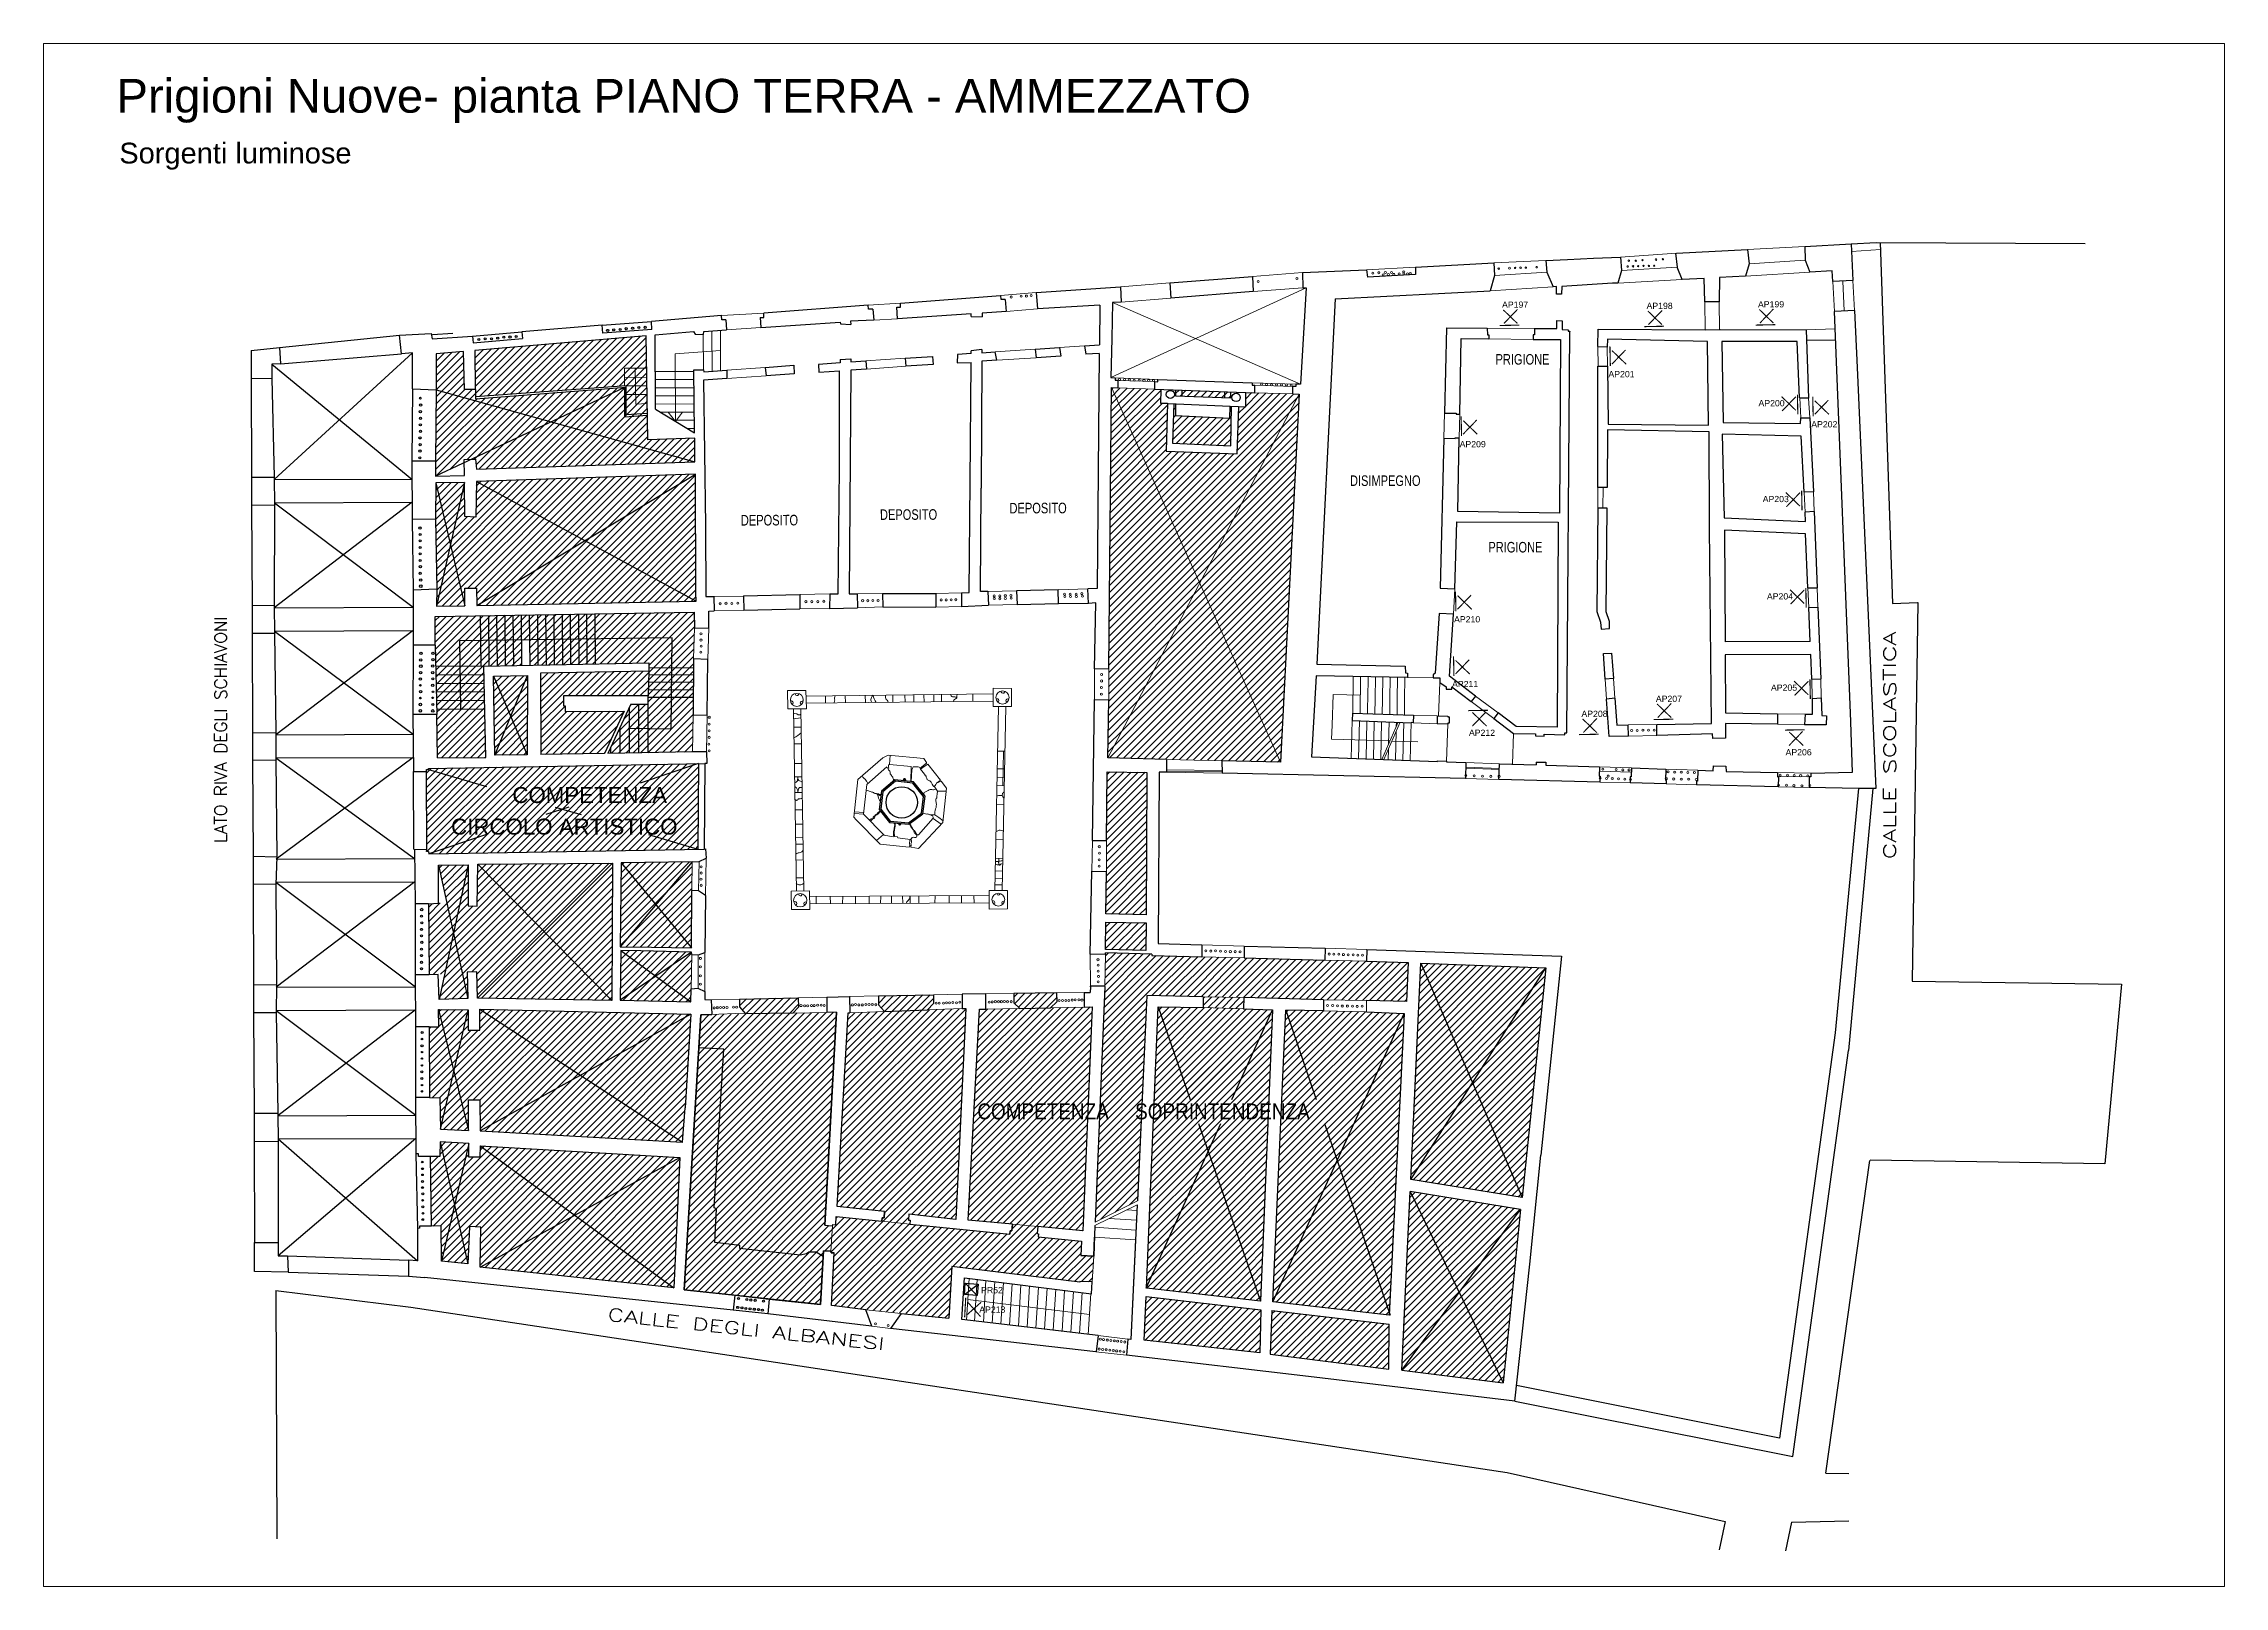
# Model space of a CAD drawing. Header units: millimetres. Extents: x 195 to 76808, y -2861 to 4318.
# Drawn here: x 9032 to 13232, y -2861 to 109 of the extents above; entities that cross this region are included whole.
import ezdxf
from ezdxf.enums import TextEntityAlignment as Align

# ---------------------------------------------------------------- set-up
doc = ezdxf.new("R2010")
doc.units = ezdxf.units.MM
for name, color, linetype, lineweight in [('_sottile', 253, 'Continuous', 5), ('LAMPADINE', 30, 'Continuous', 30), ('muri', 7, 'Continuous', 9)]:
    doc.layers.add(name, color=color, linetype=linetype, lineweight=lineweight)
doc.styles.add('DITTA', font='COMPLEX.SHX', dxfattribs={"height": 60})
doc.styles.add('ducale_200', font='arial.ttf', dxfattribs={"height": 1})
doc.styles.get("Standard").update_dxf_attribs({"font": 'arial.ttf'})
pattern_1 = [(45, (71578.006, -17287.544), (-6.9156472, 6.9156472), [])]
pattern_2 = [(45, (-49940.71, -20638.728), (-6.9156472, 6.9156472), [])]

msp = doc.modelspace()

# ---------------------------------------------------------------- texts
at = {"layer": 'LAMPADINE', "color": 150, "char_height": 12, "width": 613.6, "attachment_point": 1, "line_spacing_factor": 0.75, "style": 'ducale_200'}
for s, insert in [('AP197', (11840.7, -387.7)), ('AP198', (12119, -390)), ('AP199', (12333.6, -387)), ('AP201', (12045.6, -521.4)), ('AP200', (12334.6, -577.4)), ('AP202', (12436.2, -618)), ('AP209', (11759, -656.3)), ('AP203', (12342.7, -761.9)), ('AP204', (12350.8, -949.3)), ('AP210', (11748.3, -993.4)), ('AP211', (11744.4, -1118.1)), ('AP205', (12358.6, -1125)), ('AP208', (11993.6, -1175.4)), ('AP207', (12136.9, -1146.5)), ('AP212', (11776.9, -1211.8)), ('AP206', (12386.7, -1249.4)), ('PR52', (10837.4, -2284.8)), ('AP213', (10833.9, -2322.3))]:
    msp.add_mtext(s, dxfattribs=dict(at, insert=insert))
at = {"layer": 'muri'}
for s, height, width, p in [('PRIGIONE', 20.29, 0.75, (11880.1, -509.1)), ('DISIMPEGNO', 20.29, 0.75, (11615.8, -742.7)), ('PRIGIONE', 20.29, 0.75, (11866.4, -870.8)), ('COMPETENZA     SOPRINTENDENZA', 30.711, 0.85, (11150.2, -1962.1))]:
    msp.add_text(s, height=height, dxfattribs=dict(at, width=width)).set_placement(p, align=Align.CENTER)
at = {"layer": 'muri', "width": 0.75}
for p in [(10429.8, -818.8), (10697.7, -808), (10947.2, -795.5)]:
    msp.add_text('DEPOSITO', height=20.37, rotation=0.1686, dxfattribs=at).set_placement(p, align=Align.CENTER)
at = {"layer": 'muri', "style": 'DITTA'}
msp.add_text('LATO RIVA DEGLI SCHIAVONI', height=23.624, rotation=90, dxfattribs=at).set_placement((9384.7, -1211.8), align=Align.CENTER)
at = {"layer": 'muri', "style": 'DITTA', "width": 1.5}
for s, rotation, p in [('CALLE SCOLASTICA', 90, (12599, -1242.1)), ('CALLE DEGLI ALBANESI', 353.8681, (10383.3, -2377.7))]:
    msp.add_text(s, height=23.624, rotation=rotation, dxfattribs=at).set_placement(p, align=Align.CENTER)
at = {"layer": 'muri'}
for s, p in [('COMPETENZA    ', (10107.4, -1353.1)), ('CIRCOLO ARTISTICO', (10034.7, -1413.9))]:
    msp.add_text(s, height=30.711, dxfattribs=at).set_placement(p, align=Align.CENTER)
at = {"layer": 'muri', "attachment_point": 1}
for s, insert, char_height, width in [('Prigioni Nuove- pianta PIANO TERRA - AMMEZZATO', (9172.3, 40.9), 65, 20000), ('Sorgenti luminose', (9177.6, -81.9), 40, 1389.355)]:
    msp.add_mtext(s, dxfattribs=dict(at, insert=insert, char_height=char_height, width=width))

# ---------------------------------------------------------------- blocks, each defined once
blk = doc.blocks.new('re')
at = {"const_width": 0.3}
for points in [[(51.55, 419.05), (51.66, 413.81)], [(55.72, 418.12), (52.08, 414.34)], [(52.09, 417.95), (55.87, 414.31)]]:
    blk.add_lwpolyline(points, dxfattribs=at)

# ---------------------------------------------------------------- hatches: boundary and pattern name
at = {"layer": '_sottile'}
h = msp.add_hatch(dxfattribs=at)
h.set_pattern_fill('ANSI31', color=256, scale=78.241616, style=0)
h.set_pattern_definition(pattern_1)
h.paths.add_polyline_path([(9786.6, -695.2), (9786.6, -723.9), (9842, -697.9), (9841.9, -691.7), (9855.9, -691.4), (10009.7, -619.1), (9787.8, -557.4)])
h.paths.add_polyline_path([(9840.5, -484.2), (9787.7, -488.1), (9787.8, -557.4), (10009.7, -619.1), (10150.4, -553), (9863.5, -574.8), (9863.5, -571.1), (10150.4, -550), (10150.4, -515.8), (10193.5, -515.8), (10192.5, -453.6), (9862.6, -482.1), (9862.9, -557.3), (9842.2, -557.3)])
h.paths.add_polyline_path([(10286.3, -696.1), (10009.7, -619.1), (9855.9, -691.4), (9863.9, -691.2), (9865.3, -710.7)])
h.paths.add_polyline_path([(10286.3, -696.1), (10285.8, -650.7), (10195.5, -653.8), (10194.8, -606.5), (10150.4, -609.9), (10150.4, -553), (10009.7, -619.1)])
h.paths.add_polyline_path([(10154, -568.2), (10150.4, -568.3), (10150.4, -609.9), (10194.8, -606.5), (10194.8, -603.1), (10154, -605.7)], flags=17)
h.paths.add_polyline_path([(10154, -605.7), (10194.8, -603.1), (10194.5, -584.3), (10172.4, -585.5), (10172.1, -566.6), (10154, -566.4)], flags=17)
h.paths.add_polyline_path([(10194.5, -584.3), (10194.2, -566.8), (10172.1, -566.6), (10172.4, -585.5)], flags=16)
h.paths.add_polyline_path([(10194.2, -566.8), (10194, -549.8), (10171.8, -549.8), (10172.1, -566.6)])
h.paths.add_polyline_path([(10171.8, -549.8), (10154, -549.8), (10154, -566.4), (10172.1, -566.6)], flags=17)
h.paths.add_polyline_path([(10171.6, -533.7), (10150.4, -533.4), (10150.4, -549.8), (10171.8, -549.8)], flags=17)
h.paths.add_polyline_path([(10171.6, -533.7), (10171.8, -549.8), (10194, -549.8), (10193.7, -534)])
h.paths.add_polyline_path([(10193.7, -534), (10193.5, -515.8), (10171.3, -515.8), (10171.6, -533.7)])
h.paths.add_polyline_path([(10150.4, -515.8), (10150.4, -533.4), (10171.6, -533.7), (10171.3, -515.8)], flags=16)
h = msp.add_hatch(dxfattribs=at)
h.set_pattern_fill('ANSI31', color=256, scale=78.241616, style=0)
h.set_pattern_definition(pattern_1)
h.paths.add_polyline_path([(11088.4, -553.5), (11081.5, -1265.9), (11258.4, -930.1)])
h.paths.add_polyline_path([(11450.1, -566.2), (11347, -562.7), (11347, -590.3), (11333.5, -589.7), (11330.5, -681.1), (11193.8, -675.9), (11196.1, -583.6), (11182.9, -583.1), (11183.6, -556.9), (11088.4, -553.5), (11258.4, -930.1)])
h = msp.add_hatch(dxfattribs=at)
h.set_pattern_fill('ANSI31', color=256, scale=78.241616, style=0)
h.set_pattern_definition(pattern_1)
h.paths.add_polyline_path([(11258.4, -930.1), (11081.5, -1265.9), (11413.8, -1274.4)])
h.paths.add_polyline_path([(11450.1, -566.2), (11258.4, -930.1), (11413.8, -1274.4)])
h = msp.add_hatch(dxfattribs=at)
h.set_pattern_fill('ANSI31', color=256, scale=78.241616, style=0)
h.set_pattern_definition(pattern_1)
h.paths.add_polyline_path([(10287.4, -720.2), (9865.3, -734.2), (10074.6, -848.1)])
h.paths.add_polyline_path([(10288.5, -964.5), (10287.8, -948.5), (10287.4, -720.2), (10074.6, -848.1)])
h.paths.add_polyline_path([(10074.6, -848.1), (9866.5, -973.1), (10288.5, -964.5)])
h.paths.add_polyline_path([(10074.6, -848.1), (9865.3, -734.2), (9864.4, -802.7), (9843.3, -801.7), (9842.3, -736.2), (9815.4, -855.5), (9843.2, -973.5), (9843.2, -939.2), (9865.7, -939.2), (9866.5, -973.1)])
h.paths.add_polyline_path([(9815.4, -855.5), (9842.3, -736.2), (9787.5, -736.7)])
h.paths.add_polyline_path([(9815.4, -855.5), (9788.7, -973.9), (9843.2, -973.5)])
h.paths.add_polyline_path([(9815.4, -855.5), (9787.5, -736.7), (9786.6, -806.6), (9788.9, -941.7), (9788.7, -973.9)])
h = msp.add_hatch(dxfattribs=at)
h.set_pattern_fill('ANSI31', color=256, scale=78.241616, style=0)
h.set_pattern_definition(pattern_1)
h.paths.add_polyline_path([(9881.6, -1172.4), (9788.6, -1171.7), (9788.9, -1182.6), (9790.7, -1266.4), (9883.5, -1265.7)])
h.paths.add_polyline_path([(9834.7, -1155.6), (9788.3, -1155.2), (9788.6, -1171.7), (9834.9, -1172.1)])
h.paths.add_polyline_path([(9881.3, -1155.9), (9834.7, -1155.6), (9834.9, -1172.1), (9881.6, -1172.4)])
h.paths.add_polyline_path([(9834.4, -1139), (9788, -1138.7), (9788.3, -1155.2), (9834.7, -1155.6)])
h.paths.add_polyline_path([(9881, -1139.4), (9834.4, -1139), (9834.7, -1155.6), (9881.3, -1155.9)])
h.paths.add_polyline_path([(9880.6, -1122.8), (9834.2, -1122.5), (9834.4, -1139), (9881, -1139.4)])
h.paths.add_polyline_path([(9834.2, -1122.5), (9787.6, -1122.1), (9788, -1138.7), (9834.4, -1139)])
h.paths.add_polyline_path([(9833.9, -1105.9), (9787.3, -1105.6), (9787.6, -1122.1), (9834.2, -1122.5)])
h.paths.add_polyline_path([(9880.3, -1106.3), (9833.9, -1105.9), (9834.2, -1122.5), (9880.6, -1122.8)])
h.paths.add_polyline_path([(9880, -1089.7), (9833.7, -1089.4), (9833.9, -1105.9), (9880.3, -1106.3)])
h.paths.add_polyline_path([(9833.7, -1089.4), (9787, -1089.1), (9787.3, -1105.6), (9833.9, -1105.9)])
h.paths.add_polyline_path([(9832.9, -1041.2), (9873.9, -1040.6), (9873.4, -992.6), (9786.2, -994), (9786.2, -1049.1), (9787, -1089.1), (9833.7, -1089.4)])
h.paths.add_polyline_path([(9873.9, -1040.6), (9832.9, -1041.2), (9833.7, -1089.4), (9874.3, -1089.7)])
h.paths.add_polyline_path([(9889.6, -1040.3), (9873.9, -1040.6), (9874.3, -1089.7), (9880, -1089.7), (9879.9, -1089.6), (9890.1, -1089.4)])
h.paths.add_polyline_path([(9889.2, -992.4), (9873.4, -992.6), (9873.9, -1040.6), (9889.6, -1040.3)])
h.paths.add_polyline_path([(9904.9, -992.1), (9889.2, -992.4), (9889.6, -1040.3), (9905.4, -1040.1)])
h.paths.add_polyline_path([(9905.4, -1040.1), (9889.6, -1040.3), (9890.1, -1089.4), (9905.8, -1089.1)])
h.paths.add_polyline_path([(9920.7, -991.8), (9904.9, -992.1), (9905.4, -1040.1), (9921.1, -1039.9)])
h.paths.add_polyline_path([(9921.1, -1039.9), (9905.4, -1040.1), (9905.8, -1089.1), (9921.6, -1088.7)])
h.paths.add_polyline_path([(9936.4, -991.6), (9920.7, -991.8), (9921.1, -1039.9), (9936.9, -1039.6)])
h.paths.add_polyline_path([(9936.9, -1039.6), (9921.1, -1039.9), (9921.6, -1088.7), (9937.3, -1088.4)])
h.paths.add_polyline_path([(9952.2, -991.3), (9936.4, -991.6), (9936.9, -1039.6), (9952.6, -1039.4)])
h.paths.add_polyline_path([(9952.6, -1039.4), (9936.9, -1039.6), (9937.3, -1088.4), (9953.1, -1088.1)])
h.paths.add_polyline_path([(9967.9, -991.1), (9952.2, -991.3), (9952.6, -1039.4), (9968.4, -1039.1)])
h.paths.add_polyline_path([(9984.1, -1038.9), (9968.4, -1039.1), (9968.8, -1087.8), (9984.6, -1087.4)])
h.paths.add_polyline_path([(9983.6, -990.8), (9967.9, -991.1), (9968.4, -1039.1), (9984.1, -1038.9)])
h.paths.add_polyline_path([(9999.8, -1038.7), (9984.1, -1038.9), (9984.6, -1087.4), (10000.3, -1087.1)])
h.paths.add_polyline_path([(9999.4, -990.6), (9983.6, -990.8), (9984.1, -1038.9), (9999.8, -1038.7)])
h.paths.add_polyline_path([(10015.1, -990.3), (9999.4, -990.6), (9999.8, -1038.7), (10015.6, -1038.4)])
h.paths.add_polyline_path([(10015.6, -1038.4), (9999.8, -1038.7), (10000.3, -1087.1), (10016.1, -1086.8)])
h.paths.add_polyline_path([(10030.9, -990), (10015.1, -990.3), (10015.6, -1038.4), (10031.3, -1038.2)])
h.paths.add_polyline_path([(10031.3, -1038.2), (10015.6, -1038.4), (10016.1, -1086.8), (10031.8, -1086.5)])
h.paths.add_polyline_path([(10046.6, -989.8), (10030.9, -990), (10031.3, -1038.2), (10047.1, -1037.9)])
h.paths.add_polyline_path([(10047.1, -1037.9), (10031.3, -1038.2), (10031.8, -1086.5), (10047.5, -1086.2)])
h.paths.add_polyline_path([(10062.4, -989.5), (10046.6, -989.8), (10047.1, -1037.9), (10062.8, -1037.7)])
h.paths.add_polyline_path([(10062.8, -1037.7), (10047.1, -1037.9), (10047.5, -1086.2), (10063.3, -1085.8)])
h.paths.add_polyline_path([(10078.1, -989.3), (10062.4, -989.5), (10062.8, -1037.7), (10078.6, -1037.5)])
h.paths.add_polyline_path([(10078.6, -1037.5), (10062.8, -1037.7), (10063.3, -1085.8), (10079, -1085.5)])
h.paths.add_polyline_path([(10093.9, -989), (10078.1, -989.3), (10078.6, -1037.5), (10094.3, -1037.2)])
h.paths.add_polyline_path([(10094.3, -1037.2), (10078.6, -1037.5), (10079, -1085.5), (10094.8, -1085.2)])
h.paths.add_polyline_path([(10284.7, -985.9), (10093.9, -989), (10094.3, -1037.2), (10242.4, -1035), (10241.7, -1093.1), (10283.4, -1093.4), (10283.5, -1075.2), (10285.6, -1015.6)])
h.paths.add_polyline_path([(10242.4, -1035), (10094.3, -1037.2), (10094.8, -1085.2), (10197.6, -1083.1), (10197.6, -1092.7), (10241.7, -1093.1)], flags=16)
h.paths.add_polyline_path([(10283.4, -1093.4), (10241.7, -1093.1), (10241.6, -1106.8), (10283.3, -1107.2)])
h.paths.add_polyline_path([(10241.7, -1093.1), (10197.6, -1092.7), (10197.6, -1099.1), (10197.4, -1106.5), (10241.6, -1106.8)])
h.paths.add_polyline_path([(10241.6, -1106.8), (10197.4, -1106.5), (10197.1, -1120.3), (10241.4, -1120.6)])
h.paths.add_polyline_path([(10283.3, -1107.2), (10241.6, -1106.8), (10241.4, -1120.6), (10283.2, -1120.9)])
h.paths.add_polyline_path([(10241.4, -1120.6), (10197.1, -1120.3), (10196.7, -1135.2), (10241.2, -1135.6)])
h.paths.add_polyline_path([(10283.2, -1120.9), (10241.4, -1120.6), (10241.2, -1135.6), (10283.2, -1136)])
h.paths.add_polyline_path([(10241.2, -1135.6), (10196.7, -1135.2), (10196.4, -1146.9), (10196.4, -1149.7), (10241.1, -1149.9)])
h.paths.add_polyline_path([(10283.2, -1136), (10241.2, -1135.6), (10241.1, -1149.9), (10283.1, -1150)])
h.paths.add_polyline_path([(10241.1, -1149.9), (10196.4, -1149.7), (10196.4, -1163.1), (10196.4, -1209.5), (10240.4, -1210)])
h.paths.add_polyline_path([(10283.1, -1150), (10241.1, -1149.9), (10240.4, -1210), (10196.4, -1209.5), (10196.4, -1256.2), (10281.7, -1254.7), (10282.9, -1183.4)])
h.paths.add_polyline_path([(10196.4, -1209.5), (10178.3, -1209.4), (10178.3, -1256.5), (10196.4, -1256.2)])
h.paths.add_polyline_path([(10196.4, -1163.1), (10178.3, -1163.1), (10178.3, -1209.4), (10196.4, -1209.5)])
h.paths.add_polyline_path([(10178.3, -1163.1), (10162.8, -1163.1), (10160.2, -1168.7), (10160.2, -1209.2), (10178.3, -1209.4)])
h.paths.add_polyline_path([(10178.3, -1209.4), (10160.2, -1209.2), (10160.2, -1256.8), (10178.3, -1256.5)])
h.paths.add_polyline_path([(10160.2, -1168.7), (10142.1, -1207.4), (10142.1, -1257.1), (10160.2, -1256.8)])
h.paths.add_polyline_path([(10142.1, -1207.4), (10124, -1246.1), (10124, -1257.4), (10142.1, -1257.1)])
h.paths.add_polyline_path([(10124, -1246.1), (10118.6, -1257.5), (10124, -1257.4)])
h = msp.add_hatch(dxfattribs=at)
h.set_pattern_fill('ANSI31', color=256, scale=78.241616, style=0)
h.set_pattern_definition(pattern_1)
h.paths.add_polyline_path([(9964, -1107.9), (9898.3, -1109.1), (9931.6, -1186.7)])
h.paths.add_polyline_path([(9964, -1107.9), (9931.6, -1186.7), (9963, -1260.1)])
h.paths.add_polyline_path([(9931.6, -1186.7), (9900.9, -1261.2), (9963, -1260.1)])
h.paths.add_polyline_path([(9931.6, -1186.7), (9898.3, -1109.1), (9900.9, -1261.2)])
h = msp.add_hatch(dxfattribs=at)
h.set_pattern_fill('ANSI31', color=256, scale=78.241616, style=0)
h.set_pattern_definition(pattern_1)
h.paths.add_polyline_path([(10197.6, -1099.1), (9988.8, -1103.2), (9989.3, -1259.7), (10112, -1257.6), (10149.8, -1176.5), (10036.3, -1176.9), (10036.3, -1166.3), (10032.8, -1166.3), (10032.8, -1146.9), (10196.4, -1146.9)])
h = msp.add_hatch(dxfattribs=at)
h.set_pattern_fill('ANSI31', color=256, scale=78.241616, style=0)
h.set_pattern_definition(pattern_1)
h.paths.add_polyline_path([(10293, -1277.2), (9772.9, -1286.5), (9772.8, -1288.6), (9772.2, -1288.6), (9769.1, -1288.5), (9769, -1293.1), (9769.6, -1442.3), (9769.5, -1446.6), (9773.3, -1446.6), (9773.5, -1451), (10291.9, -1441.9)])
h.paths.add_polyline_path([(9849.3, -1472.4), (9792.3, -1472.7), (9821.1, -1603.2)])
h.paths.add_polyline_path([(9821.1, -1603.2), (9793.4, -1731.2), (9849, -1729.6)])
h.paths.add_polyline_path([(9868.3, -1471), (9866.6, -1551.4), (9849.6, -1551.1), (9849.3, -1472.4), (9821.1, -1603.2), (9849, -1729.6), (9847.5, -1678.6), (9866.1, -1678.1), (9867.6, -1728.9), (9995.9, -1600.6)])
h.paths.add_polyline_path([(10127.2, -1469.2), (9868.3, -1471), (9995.9, -1600.6)])
h.paths.add_polyline_path([(9995.9, -1600.6), (9867.6, -1728.9), (10126.3, -1733)])
h.paths.add_polyline_path([(10127.2, -1469.2), (9995.9, -1600.6), (10126.3, -1733)])
h.paths.add_polyline_path([(10144.2, -1468.5), (10142.5, -1629.8), (10210.9, -1549)])
h.paths.add_polyline_path([(10280.9, -1466.4), (10144.2, -1468.5), (10210.9, -1549)])
h.paths.add_polyline_path([(10280, -1521.5), (10280.9, -1466.4), (10210.9, -1549), (10279.5, -1631.7)])
h.paths.add_polyline_path([(10210.9, -1549), (10142.5, -1629.8), (10202.7, -1630.4), (10279.5, -1631.7)])
h.paths.add_polyline_path([(10279.6, -1640.3), (10181.8, -1637.6), (10143.8, -1637), (10211.1, -1686.4)])
h.paths.add_polyline_path([(10143.8, -1637), (10142.4, -1732.5), (10211.1, -1686.4)])
h.paths.add_polyline_path([(10211.1, -1686.4), (10142.4, -1732.5), (10278.3, -1735.7)])
h.paths.add_polyline_path([(9786.5, -1421.6), (10283, -1421.6), (10283, -1375.5), (9786.5, -1375.5)], flags=24)
h.paths.add_polyline_path([(9884.7, -1360.8), (10196.9, -1360.8), (10196.9, -1314.7), (9884.7, -1314.7)], flags=24)
h = msp.add_hatch(dxfattribs=at)
h.set_pattern_fill('ANSI31', color=256, scale=78.241616, style=0)
h.set_pattern_definition(pattern_1)
h.paths.add_polyline_path([(11155.7, -1438.4), (11156.6, -1294.1), (11080.5, -1292.8), (11079.1, -1425.5), (11078.7, -1485.2), (11077.8, -1566.6), (11155, -1568.2)])
h = msp.add_hatch(dxfattribs=at)
h.set_pattern_fill('ANSI31', color=256, scale=78.241616, style=0)
h.set_pattern_definition(pattern_1)
h.paths.add_polyline_path([(9774.1, -1683.6), (9803.9, -1682.7), (9821.1, -1603.2), (9808.1, -1544.5), (9772.8, -1547.4)])
h = msp.add_hatch(dxfattribs=at)
h.set_pattern_fill('ANSI31', color=256, scale=78.241616, style=0)
h.set_pattern_definition(pattern_1)
h.paths.add_polyline_path([(11155, -1583.8), (11077.8, -1582.8), (11077.1, -1635.2), (11154.7, -1636.8)])
h = msp.add_hatch(dxfattribs=at)
h.set_pattern_fill('ANSI31', color=256, scale=78.241616, style=0)
h.set_pattern_definition(pattern_1)
h.paths.add_polyline_path([(10280, -1645), (10279.6, -1640.3), (10211.1, -1686.4), (10278.3, -1735.7), (10279.3, -1710.7)])
h.paths.add_polyline_path([(9872.1, -1750.2), (10066, -1877.4), (10278.1, -1759.8)])
h.paths.add_polyline_path([(10262.5, -2006.2), (10267.4, -1940.1), (10278.1, -1759.8), (10066, -1877.4)])
h.paths.add_polyline_path([(10066, -1877.4), (9872.7, -1984.5), (10262.5, -2006.2)])
h.paths.add_polyline_path([(10066, -1877.4), (9872.1, -1750.2), (9871.7, -1790.5), (9849.6, -1790.3), (9849.3, -1751.1), (9821.9, -1869.6), (9849.9, -1983.3), (9849.9, -1924.4), (9872.1, -1924.4), (9872.7, -1984.5)])
h.paths.add_polyline_path([(9849.3, -1751.1), (9794, -1750.5), (9792.6, -1750.5), (9821.9, -1869.6)])
h.paths.add_polyline_path([(9796.1, -1980.7), (9849.9, -1983.3), (9821.9, -1869.6)])
h.paths.add_polyline_path([(9821.9, -1869.6), (9792.6, -1750.5), (9793.1, -1783.8), (9774.5, -1784), (9775, -1919.9), (9794.9, -1920.4), (9796.1, -1980.7)])
h = msp.add_hatch(dxfattribs=at)
h.set_pattern_fill('ANSI31', color=256, scale=78.241616, style=0)
h.set_pattern_definition(pattern_1)
h.paths.add_polyline_path([(11660, -1660.1), (11579.6, -1657.9), (11578.9, -1657.9), (11499.4, -1655.7), (11344.3, -1651.4), (11262.4, -1649.1), (11165.9, -1646.4), (11165.9, -1644.1), (11077, -1641.6), (11076.9, -1644.8), (11075.9, -1706.5), (11057, -2159.8), (11138.3, -2119.3), (11156.6, -1723.8), (11264.9, -1726.1), (11343.2, -1727.4), (11497, -1732), (11579.6, -1733.2), (11656.4, -1735.3)])
h.paths.add_polyline_path([(10781, -2245.5), (11027.6, -2275.6), (11027.6, -2274.3), (11051.5, -2275.2), (11054.3, -2225.4), (11029.5, -2224.4), (11030.5, -2196.9), (10947.3, -2188.6), (10947.9, -2182.4), (10945.3, -2182.1), (10946.6, -2168.5), (10897.9, -2163.9), (10896.7, -2177), (10893.4, -2176.6), (10892.8, -2183.1), (10699.9, -2163.7), (10646.3, -2158.3), (10558.4, -2149.4), (10557.6, -2164.9), (10551.7, -2164.4), (10551.3, -2167.1), (10548.2, -2216.1), (10548.6, -2218.9), (10554.7, -2218.9), (10549.2, -2320.6), (10775.3, -2345)])
h.paths.add_polyline_path([(11051.3, -1745.7), (10834.5, -1749.9), (10812.3, -2155.9), (10897.9, -2163.9), (10946.6, -2168.5), (11033.6, -2176.6)])
h.paths.add_polyline_path([(10808.1, -1748.7), (10581.5, -1757.3), (10560.5, -2129.9), (10651.1, -2139.7), (10650.8, -2151.7), (10647, -2151.7), (10646.3, -2158.3), (10699.9, -2163.7), (10700.6, -2156.4), (10697.4, -2156.1), (10698.4, -2144.9), (10788.7, -2154.7)])
h.paths.add_polyline_path([(10745.4, -1722.2), (10639.6, -1724.6), (10639.6, -1741.7), (10651.3, -1754.7), (10734.4, -1751.5), (10745.8, -1739)])
h.paths.add_polyline_path([(10982.7, -1718.7), (10900.4, -1719.8), (10900.5, -1737.7), (10912, -1748.4), (10971.1, -1747.3), (10983.4, -1735.9)])
h.paths.add_polyline_path([(10485, -1728), (10372.4, -1730.6), (10372.1, -1745.8), (10383.5, -1759.1), (10474.8, -1757.4), (10485.4, -1745.9)])
h.paths.add_polyline_path([(10558.7, -1755.9), (10297.7, -1760.7), (10293.8, -1824.3), (10341.8, -1827.3), (10323.1, -2132.4), (10328, -2134.2), (10324.5, -2199.3), (10372.7, -2204.7), (10372.7, -2210.9), (10489.2, -2223.4), (10500.8, -2221.2), (10505.7, -2217.6), (10519.5, -2218.1), (10533.3, -2226.1), (10533.9, -2215.4), (10548.2, -2216.1), (10551.3, -2167.1), (10536.6, -2165.9)])
h.paths.add_polyline_path([(10533.3, -2226.1), (10519.5, -2218.1), (10505.7, -2217.6), (10500.8, -2221.2), (10489.2, -2223.4), (10372.7, -2210.9), (10372.7, -2204.7), (10324.5, -2199.3), (10328, -2134.2), (10323.1, -2132.4), (10341.8, -1827.3), (10293.8, -1824.3), (10265.3, -2290.4), (10527.8, -2318.6)])
h.paths.add_polyline_path([(10772.7, -1969.8), (11527.7, -1969.8), (11527.7, -1923.7), (10772.7, -1923.7)], flags=9)
h = msp.add_hatch(dxfattribs=at)
h.set_pattern_fill('ANSI31', color=256, scale=78.241616, style=0)
h.set_pattern_definition(pattern_1)
h.paths.add_polyline_path([(11652.4, -1758.6), (11579.6, -1755.3), (11496.1, -1753.2), (11424, -1752.1), (11399.3, -2313.4)])
h.paths.add_polyline_path([(11652.4, -1758.6), (11523.2, -2041.8), (11623.5, -2335.1)])
h.paths.add_polyline_path([(11876.4, -2135.7), (11663.6, -2101.2), (11758.2, -2295.7)])
h.paths.add_polyline_path([(11663.6, -2101.2), (11647.6, -2445.2), (11758.2, -2295.7)])
h.paths.add_polyline_path([(11876.4, -2135.7), (11758.2, -2295.7), (11842.6, -2469.2)])
h.paths.add_polyline_path([(11783.7, -1891.5), (11664.7, -2077.7), (11879.5, -2112.6)])
h.paths.add_polyline_path([(11925.1, -1670.3), (11783.7, -1891.5), (11879.5, -2112.6)])
h.paths.add_polyline_path([(11925.1, -1670.3), (11684.1, -1661.5), (11783.7, -1891.5)])
h.paths.add_polyline_path([(11684.1, -1661.5), (11664.7, -2077.7), (11783.7, -1891.5)])
h.paths.add_polyline_path([(11275, -2023.6), (11375.6, -2312.1), (11398.3, -1751.4), (11343, -1749.3), (11264.9, -1746.8), (11178.1, -1745.7), (11156, -2286.3)])
h.paths.add_polyline_path([(10772.7, -1969.8), (11527.7, -1969.8), (11527.7, -1923.7), (10772.7, -1923.7)], flags=25)
h.paths.add_polyline_path([(10772.7, -1969.8), (11527.7, -1969.8), (11527.7, -1923.7), (10772.7, -1923.7)], flags=25)
h = msp.add_hatch(dxfattribs=at)
h.set_pattern_fill('ANSI31', color=256, scale=78.241616, style=0)
h.set_pattern_definition(pattern_1)
h.paths.add_polyline_path([(11398.3, -1751.4), (11343, -1749.3), (11264.9, -1746.8), (11178.1, -1745.7), (11170.8, -1924.5), (11391.3, -1924.5)])
h = msp.add_hatch(dxfattribs=at)
h.set_pattern_fill('ANSI31', color=256, scale=78.241616, style=0)
h.set_pattern_definition(pattern_2)
h.paths.add_polyline_path([(11343.2, -1727.4), (11264.9, -1726.1), (11264.9, -1746.8), (11343, -1749.3)])
h = msp.add_hatch(dxfattribs=at)
h.set_pattern_fill('ANSI31', color=256, scale=78.241616, style=0)
h.set_pattern_definition(pattern_1)
h.paths.add_polyline_path([(9823.3, -2126.8), (9795.6, -2005.4), (9795.1, -2033.5), (9776.5, -2033.5), (9778.3, -2167.6), (9778.9, -2167.6), (9797.2, -2167.1), (9798.2, -2235.4)])
h.paths.add_polyline_path([(9850.5, -2008.8), (9795.6, -2005.4), (9823.3, -2126.8)])
h.paths.add_polyline_path([(9798.2, -2235.4), (9849, -2240.2), (9823.3, -2126.8)])
h.paths.add_polyline_path([(9872.5, -2012.8), (9871.9, -2034.8), (9851, -2035.1), (9850.5, -2008.8), (9823.3, -2126.8), (9849, -2240.2), (9851.8, -2168.7), (9874.2, -2169.5), (9872.7, -2246.7), (10055, -2146.6)])
h.paths.add_polyline_path([(9872.7, -2246.7), (10245.6, -2286.3), (10055, -2146.6)])
h.paths.add_polyline_path([(10055, -2146.6), (10245.6, -2286.3), (10256.9, -2035.8)])
h.paths.add_polyline_path([(10256.9, -2035.8), (9872.5, -2012.8), (10055, -2146.6)])
h = msp.add_hatch(dxfattribs=at)
h.set_pattern_fill('ANSI31', color=256, scale=78.241616, style=0)
h.set_pattern_definition(pattern_1)
h.paths.add_polyline_path([(11275, -2023.6), (11156, -2286.3), (11155.9, -2287), (11375.6, -2312.1)])
h.paths.add_polyline_path([(11523.2, -2041.8), (11399.3, -2313.4), (11623.3, -2339.4), (11623.5, -2335.1)])
h = msp.add_hatch(dxfattribs=at)
h.set_pattern_fill('ANSI31', color=256, scale=78.241616, style=0)
h.set_pattern_definition(pattern_1)
h.paths.add_polyline_path([(11623.3, -2356.2), (11397.4, -2329.8), (11394.2, -2414.1), (11622.6, -2443.2)])
h.paths.add_polyline_path([(11376.1, -2328.6), (11155.3, -2303.3), (11151.5, -2387.5), (11374.5, -2411.7)])
h = msp.add_hatch(dxfattribs=at)
h.set_pattern_fill('ANSI31', color=256, scale=78.241616, style=0)
h.set_pattern_definition(pattern_1)
h.paths.add_polyline_path([(11758.2, -2295.7), (11647.6, -2445.2), (11842.6, -2469.2)])
at = {"layer": 'muri'}
h = msp.add_hatch(dxfattribs=at)
h.set_pattern_fill('ANSI31', color=256, scale=78.241616, style=0)
h.set_pattern_definition(pattern_2)
h.paths.add_polyline_path([(11319.5, -589.1), (11317.2, -589), (11316.4, -612), (11211.5, -607.2), (11211.5, -584.3), (11208.5, -584.2), (11206.2, -660.6), (11318.5, -665.5)])
h.paths.add_polyline_path([(11306, -561.1), (11223.9, -558.3), (11223.9, -569.5), (11306, -572.9)])
h.paths.add_polyline_path([(11223.9, -558.3), (11211.9, -557.8), (11211.9, -569), (11223.9, -569.5)])
h.paths.add_polyline_path([(11318.1, -561.6), (11306, -561.1), (11306, -572.9), (11318.1, -573.4)])

# ---------------------------------------------------------------- linework, layer by layer
at = {"layer": '_sottile'}
for p, q in [((12309.5, -338.7), (12433.2, -331.3)), ((11463.6, -361.2), (11087, -534.1)), ((11817.5, -367.4), (11939, -359.6)), ((12063.4, -352.1), (12187.4, -345.6)), ((12477.5, -349.1), (12480.7, -406.6)), ((12497, -348.2), (12499.7, -405.7)), ((12516.4, -347.3), (12519.2, -404.8)), ((10337.4, -414.9), (10418.9, -410.1)), ((11090.2, -389.5), (11452.6, -547)), ((10413.3, -437.8), (10346.9, -441.9)), ((11450.1, -566.2), (11081.5, -1265.9)), ((11088.4, -553.5), (11413.8, -1274.4)), ((10248.7, -618.4), (10234.9, -600.7)), ((10248.7, -618.4), (10262.4, -600.7)), ((11862.8, -1219.2), (11860.9, -1278.2)), ((10474.8, -1757.4), (10540.4, -1756.2)), ((10485, -1728), (10540.1, -1726.8)), ((10583.7, -1725.8), (10639.6, -1724.6)), ((10584.4, -1757.2), (10651.3, -1754.7)), ((10551.3, -2167.1), (10548.2, -2216.1)), ((10646.3, -2158.3), (10699.9, -2163.7)), ((10897.9, -2163.9), (10946.6, -2168.5)), ((11055.8, -2188.9), (11134.9, -2194.2)), ((11043.8, -2376.1), (11048.7, -2297.7))]:
    msp.add_line(p, q, dxfattribs=at)
for points in [[(12313.6, -287.8), (12423.7, -281.8)], [(12569.4, -287.7), (12513.6, -291.6)], [(11359.8, -339.3), (11456.1, -331.8)], [(11579.8, -326.8), (11673.8, -321.8)], [(11824.6, -313.3), (11925.2, -308.4)], [(11826.3, -337.7), (11927, -331.2)], [(12068.7, -302), (12176.8, -294.6)], [(12070.8, -327.8), (12178.2, -321.8)], [(12424.4, -308), (12316.4, -314.9)], [(10875, -376.2), (10943.5, -370.5)], [(11105.7, -359.1), (11201, -352)], [(11457.2, -361.5), (11361.4, -368.2)], [(10620, -394.6), (10682.3, -390.8)], [(10885.6, -407.2), (10945.9, -402)], [(11203.1, -381), (11107.2, -388.8)], [(12231.3, -388.3), (12232.2, -442)], [(12258.9, -388.3), (12259.7, -441.6)], [(10302.2, -451.4), (10302.7, -519.3)], [(10318.7, -444.2), (10319.3, -522.1)], [(10335.2, -442.8), (10335.8, -520.8)], [(10630.6, -423.6), (10676.6, -421.1)], [(11812.3, -438.7), (11903.3, -439.5)], [(11900.4, -460.5), (11815, -459.7)], [(12426.4, -442), (12482.1, -440.3)], [(12427, -462.2), (12482.9, -461.8)], [(10335.5, -481.8), (10248.2, -488.5), (10248.7, -618.4)], [(10615.1, -502.1), (10691.3, -497)], [(10864.5, -484.5), (10941.4, -479.4)], [(10943.4, -495.8), (10867.8, -500.8)], [(11036.7, -473.1), (10988.5, -476.3)], [(12025.2, -474.4), (12025.6, -512.3)], [(12043.2, -474.9), (12043.7, -512.1)], [(10193.5, -515.8), (10150.4, -515.8), (10150.4, -550)], [(10193.7, -534), (10150.4, -533.4)], [(10194.5, -584.3), (10172.4, -585.5), (10171.3, -515.8)], [(10284.4, -522.5), (10209.8, -522.1)], [(10284.6, -538.1), (10209.8, -537.8)], [(10423.6, -530.9), (10347.7, -536.1)], [(10347.9, -519.9), (10421.3, -514.5)], [(10692.4, -512.4), (10616.5, -517.8)], [(11178, -538), (11095.6, -534.5)], [(11171.9, -541.8), (11100.9, -539.7)], [(11359.5, -544.2), (11443.4, -547.1)], [(10194, -549.8), (10150.4, -549.8)], [(10194.2, -566.8), (10154, -566.4)], [(10284.7, -553.8), (10209.9, -553.6)], [(10284.9, -569.3), (10209.9, -569.3)], [(10285.1, -584.7), (10210, -585.1)], [(11100.7, -553.9), (11171.9, -556.4)], [(11364.7, -563.2), (11437.7, -565.7)], [(11364.8, -548.8), (11437.8, -551.3)], [(12414.1, -573.3), (12416, -611.9)], [(12430.9, -573.8), (12433.7, -611.4)], [(10285.2, -600.5), (10219.4, -600.8)], [(10285.4, -616.2), (10245, -616.1)], [(11729.9, -602.4), (11728.8, -650.9)], [(11759.3, -604.6), (11758.4, -650.2)], [(10285.6, -632), (10271.9, -632)], [(12025.2, -745.7), (12025, -785.3)], [(12035.2, -745.7), (12035.1, -785.4)], [(12422.5, -754.4), (12424.2, -792.9)], [(12440.4, -754.2), (12441.6, -792.2)], [(10322.6, -955.7), (10380, -954.7)], [(10488.5, -951.9), (10546.1, -950.6)], [(10598.8, -950.3), (10647.7, -949.8)], [(10750, -949.8), (10799.4, -948.3)], [(10905.6, -944.7), (10850.1, -946.2)], [(10985.6, -942.8), (11043.2, -940.7)], [(11749.6, -940.7), (11747.2, -989.3)], [(12431.5, -977), (12429.9, -939)], [(12449, -976.2), (12447.5, -939)], [(10380.4, -982), (10323.1, -983.3)], [(10545.6, -978.4), (10488.3, -979.6)], [(10648.2, -975.7), (10599.3, -977.2)], [(10799.4, -974.7), (10750, -976.2)], [(10906.8, -970.7), (10851.5, -972.2)], [(10986.6, -969.2), (11044.3, -968.9)], [(10285.6, -1015.6), (10283.5, -1075.2)], [(10312.7, -1016.5), (10310.9, -1076.1)], [(10860.5, -1132.2), (10860.5, -1167), (10896.2, -1167), (10896.2, -1132.6), (10860.5, -1132.2)], [(10860.5, -1132.2), (10860.5, -1167), (10896.2, -1167), (10896.2, -1132.6), (10860.5, -1132.2)], [(11056, -1095), (11055.5, -1153.9)], [(11083.2, -1094.1), (11083.2, -1154.8)], [(11554.2, -1109.7), (11553.4, -1180)], [(11568.4, -1109.9), (11567.6, -1180.5)], [(11582.6, -1110.1), (11582.1, -1152.8)], [(11596.7, -1110.3), (11596.3, -1152.7)], [(11610.9, -1110.5), (11610.4, -1153)], [(11625.1, -1110.7), (11624.6, -1153.4)], [(11639.3, -1110.9), (11638.8, -1153.7)], [(11653.4, -1111.2), (11653, -1154.1)], [(11658.4, -1111.2), (11708, -1112)], [(11718.6, -1185.2), (11720.7, -1121.1)], [(12039.4, -1114.9), (12042.1, -1153.1)], [(12055.1, -1113.5), (12057.9, -1151.4)], [(12437.4, -1114.9), (12438.1, -1151.5)], [(12454.6, -1113.9), (12455.3, -1150.5)], [(10464.5, -1136.3), (10499.8, -1136.6), (10500.8, -1171.9), (10465.1, -1171.6), (10464.5, -1136.3)], [(10464.5, -1136.3), (10499.8, -1136.6), (10500.8, -1171.9), (10465.1, -1171.6), (10464.5, -1136.3)], [(10475.9, -1171.7), (10481.7, -1522.7)], [(10475.9, -1171.7), (10481.7, -1522.7)], [(10490.1, -1171.8), (10495.9, -1522.5)], [(10490.1, -1171.8), (10495.9, -1522.5)], [(10500.1, -1147.3), (10860.5, -1142.9)], [(10500.1, -1147.3), (10860.5, -1142.9)], [(10500.5, -1161.2), (10860.5, -1157.2)], [(10500.5, -1161.2), (10860.5, -1157.2)], [(10537.7, -1146.9), (10537.8, -1160.7)], [(10537.7, -1146.9), (10537.8, -1160.7)], [(10575.8, -1146.4), (10576.1, -1160.3)], [(10575.8, -1146.4), (10576.1, -1160.3)], [(10614.2, -1145.9), (10614.7, -1159.9)], [(10614.2, -1145.9), (10614.7, -1159.9)], [(10667.2, -1145.3), (10667.2, -1159.3)], [(10667.2, -1145.3), (10667.2, -1159.3)], [(10690.8, -1145), (10691.3, -1159.1)], [(10690.8, -1145), (10691.3, -1159.1)], [(10707.9, -1144.8), (10707.9, -1158.9)], [(10707.9, -1144.8), (10707.9, -1158.9)], [(10727.2, -1144.6), (10727.7, -1158.7)], [(10727.2, -1144.6), (10727.7, -1158.7)], [(10746.6, -1144.3), (10746.1, -1158.5)], [(10746.6, -1144.3), (10746.1, -1158.5)], [(10761.4, -1144.1), (10761.2, -1158.3)], [(10761.4, -1144.1), (10761.2, -1158.3)], [(10821.3, -1143.4), (10821.3, -1157.6)], [(10821.3, -1143.4), (10821.3, -1157.6)], [(10870.6, -1167), (10863.8, -1521.3)], [(10870.6, -1167), (10863.8, -1521.3)], [(10884.8, -1167), (10878, -1521.3)], [(10884.8, -1167), (10878, -1521.3)], [(11568, -1145.2), (11515.5, -1144), (11513.3, -1203.1)], [(11582.3, -1138.3), (11581.8, -1181.1)], [(11596.3, -1152.7), (11596, -1181.6)], [(11610.4, -1153), (11610.1, -1182.1)], [(11624.6, -1153.4), (11624.3, -1182.7)], [(11638.8, -1153.7), (11638.5, -1183.2)], [(11653, -1154.1), (11652.6, -1183.1)], [(11781.4, -1157.7), (11824.8, -1190.5)], [(11789.8, -1147.2), (11833, -1179.8)], [(10282.9, -1183.4), (10281.7, -1254.7)], [(10310, -1184.3), (10308.6, -1254.5)], [(10476.1, -1180), (10478.7, -1180.7), (10482.8, -1181.7), (10485.2, -1183.4), (10488.7, -1183.4), (10490.3, -1180.5)], [(10476.1, -1180), (10478.7, -1180.7), (10482.8, -1181.7), (10485.2, -1183.4), (10488.7, -1183.4), (10490.3, -1180.5)], [(10476.3, -1191.1), (10490.4, -1189.1)], [(10476.3, -1191.1), (10490.4, -1189.1)], [(10476.5, -1207.1), (10490.7, -1207.4)], [(10476.5, -1207.1), (10490.7, -1207.4)], [(11513.3, -1203.1), (11512.3, -1230), (11624.7, -1233.7)], [(11552.1, -1194.4), (11550.3, -1267.2)], [(11566.3, -1194.9), (11564.5, -1267.7)], [(11580.5, -1195.4), (11578.7, -1268.2)], [(11594.6, -1195.9), (11592.8, -1268.7)], [(11608.8, -1196.4), (11607, -1269.2)], [(11640.5, -1197.7), (11609, -1269.3)], [(11644.3, -1197.8), (11613.1, -1269.5)], [(11623, -1196.9), (11621.9, -1240.1)], [(11636.7, -1215.2), (11635.3, -1270.3)], [(11637.1, -1197.4), (11636.9, -1205.9)], [(11651.3, -1197.9), (11649.5, -1270.8)], [(11665.5, -1198.4), (11663.7, -1271.3)], [(11669.5, -1198.5), (11715.8, -1200.4)], [(11669.9, -1183.7), (11715.6, -1185.1)], [(11736.2, -1201.2), (11733.7, -1272.4)], [(12083.6, -1202.7), (12138.8, -1201.7)], [(12371.1, -1181.6), (12424.7, -1182.3)], [(12371.1, -1201.4), (12423.2, -1202.7)], [(10477, -1239.4), (10491.2, -1239.3)], [(10477, -1239.4), (10491.2, -1239.3)], [(10869, -1253.4), (10883.1, -1253.4)], [(10869, -1253.4), (10883.1, -1253.4)], [(10880.7, -1253.4), (10879, -1319.9)], [(10880.7, -1253.4), (10879, -1319.9)], [(11621.7, -1249.8), (11621.2, -1269.8)], [(11628.6, -1233.8), (11678.5, -1235.4)], [(12139.1, -1222.9), (12084.2, -1224.3)], [(10491.8, -1277.1), (10477.7, -1276.8)], [(10491.8, -1277.1), (10477.7, -1276.8)], [(10596.9, -1385.8), (10592.3, -1380.1), (10600.1, -1308.1), (10648.4, -1266.1), (10658.3, -1260.8), (10726.8, -1267.2), (10732.5, -1275), (10732.1, -1276.7), (10719.8, -1285.9), (10720.8, -1288), (10729.7, -1281.3), (10734.6, -1278.5), (10759, -1309.2), (10756, -1311.5), (10751.4, -1315.2), (10760.4, -1311), (10771, -1324.7), (10763.9, -1390.7), (10716.6, -1440.5), (10702.5, -1438.4)], [(10596.9, -1385.8), (10592.3, -1380.1), (10600.1, -1308.1), (10648.4, -1266.1), (10658.3, -1260.8), (10726.8, -1267.2), (10732.5, -1275), (10732.1, -1276.7), (10719.8, -1285.9), (10720.8, -1288), (10729.7, -1281.3), (10734.6, -1278.5), (10759, -1309.2), (10756, -1311.5), (10751.4, -1315.2), (10760.4, -1311), (10771, -1324.7), (10763.9, -1390.7), (10716.6, -1440.5), (10702.5, -1438.4)], [(10650.6, -1415.1), (10611.2, -1374.8), (10617.6, -1317.2), (10655.7, -1283.6)], [(10650.6, -1415.1), (10611.2, -1374.8), (10617.6, -1317.2), (10655.7, -1283.6)], [(10662.3, -1261.2), (10660.8, -1278.8), (10702.9, -1282.8), (10701.8, -1311.7)], [(10662.3, -1261.2), (10660.8, -1278.8), (10702.9, -1282.8), (10701.8, -1311.7)], [(10704, -1289.2), (10702.8, -1311.7)], [(10704, -1289.2), (10702.8, -1311.7)], [(10868.3, -1287.4), (10882.5, -1287.2)], [(10868.3, -1287.4), (10882.5, -1287.2)], [(11194.2, -1289.4), (11301.6, -1290.7)], [(11301.6, -1293.4), (11194.2, -1291.8)], [(11301.7, -1295.9), (11194.2, -1294)], [(11194.4, -1269.3), (11301.3, -1272.2)], [(11835.5, -1288.6), (11770.8, -1286.2)], [(11770.9, -1283.9), (11835.6, -1286.4)], [(11771, -1275.4), (11771, -1275.4), (11836, -1277.4)], [(12028.1, -1291.6), (12089.5, -1293.6)], [(12028.3, -1283.7), (12089.8, -1285.7)], [(12156.2, -1287.9), (12217.5, -1289.9)], [(12371.1, -1294.3), (12435.7, -1295.6)], [(10478.1, -1302.8), (10492.3, -1302.6)], [(10478.1, -1302.8), (10492.3, -1302.6)], [(10478.6, -1333.2), (10492.8, -1333)], [(10478.6, -1333.2), (10492.8, -1333)], [(10747.1, -1320.9), (10753.3, -1330.3)], [(10747.1, -1320.9), (10753.3, -1330.3)], [(10753.3, -1330.4), (10770.4, -1330)], [(10753.3, -1330.4), (10770.4, -1330)], [(10881.9, -1319.9), (10867.7, -1319.6)], [(10881.9, -1319.9), (10867.7, -1319.6)], [(10868, -1303.1), (10882.2, -1303.7)], [(10868, -1303.1), (10882.2, -1303.7)], [(11834.7, -1307.7), (11834.7, -1307.7), (11770.3, -1306.2)], [(12029.1, -1313), (12087.3, -1314.5)], [(12156.5, -1316.4), (12215.2, -1318)], [(12372.6, -1322.2), (12432.4, -1323.5)], [(12373.2, -1302.3), (12432, -1302.8)], [(10479.1, -1366.2), (10493.3, -1366.3)], [(10479.1, -1366.2), (10493.3, -1366.3)], [(10593, -1373), (10611.3, -1374.9)], [(10593, -1373), (10611.3, -1374.9)], [(10593.4, -1369.8), (10611.5, -1371.6)], [(10593.4, -1369.8), (10611.5, -1371.6)], [(10698.9, -1438), (10642.7, -1432.3), (10596.9, -1385.8)], [(10698.9, -1438), (10642.7, -1432.3), (10596.9, -1385.8)], [(10713.6, -1414.1), (10716.8, -1414.4), (10745.3, -1382.4)], [(10713.6, -1414.1), (10716.8, -1414.4), (10745.3, -1382.4)], [(10744.8, -1383), (10760.7, -1394.1)], [(10744.8, -1383), (10760.7, -1394.1)], [(10748.4, -1375.7), (10755.8, -1381.3), (10764.3, -1387.2)], [(10748.4, -1375.7), (10755.8, -1381.3), (10764.3, -1387.2)], [(10867, -1355.3), (10881.2, -1355.9)], [(10867, -1355.3), (10881.2, -1355.9)], [(10479.6, -1394), (10493.8, -1393.7)], [(10479.6, -1394), (10493.8, -1393.7)], [(10480, -1418.7), (10494.2, -1419.3)], [(10480, -1418.7), (10494.2, -1419.3)], [(10636, -1425.4), (10649.5, -1413.9)], [(10636, -1425.4), (10649.5, -1413.9)], [(10650.6, -1415.1), (10668.1, -1418)], [(10650.6, -1415.1), (10668.1, -1418)], [(10670.8, -1417.4), (10676.5, -1418), (10677.3, -1420.1), (10701, -1423.6)], [(10670.8, -1417.4), (10676.5, -1418), (10677.3, -1420.1), (10701, -1423.6)], [(10879.9, -1423.4), (10865.7, -1423)], [(10879.9, -1423.4), (10865.7, -1423)], [(11052, -1425), (11050.6, -1484.6)], [(11079.1, -1425.5), (11078.7, -1485.2)], [(10280, -1521.5), (10280.9, -1466.4)], [(10294.2, -1466), (10293.3, -1522.4)], [(10307.7, -1459.2), (10306.4, -1531.2)], [(10480.2, -1432.6), (10494.4, -1432.6)], [(10480.2, -1432.6), (10494.4, -1432.6)], [(10480.7, -1462.7), (10494.9, -1462.9)], [(10480.7, -1462.7), (10494.9, -1462.9)], [(10865, -1459.3), (10879.2, -1459.9)], [(10865, -1459.3), (10879.2, -1459.9)], [(10481.3, -1497.1), (10495.4, -1497)], [(10481.3, -1497.1), (10495.4, -1497)], [(10864, -1510.7), (10878.2, -1510.8)], [(10864, -1510.7), (10878.2, -1510.8)], [(10864.3, -1498), (10878.4, -1498.2)], [(10864.3, -1498), (10878.4, -1498.2)], [(10878.7, -1484.2), (10864.5, -1483.6)], [(10878.7, -1484.2), (10864.5, -1483.6)], [(10471.7, -1522.8), (10507, -1522.4), (10507.4, -1558.4), (10472.1, -1558.4), (10471.7, -1522.8)], [(10471.7, -1522.8), (10507, -1522.4), (10507.4, -1558.4), (10472.1, -1558.4), (10471.7, -1522.8)], [(10853, -1531.3), (10507.1, -1532.9)], [(10853, -1531.3), (10507.1, -1532.9)], [(10853.1, -1545.5), (10507.3, -1547.1)], [(10853.1, -1545.5), (10507.3, -1547.1)], [(10519.9, -1532.8), (10519.9, -1547)], [(10519.9, -1532.8), (10519.9, -1547)], [(10546.9, -1532.7), (10547.2, -1546.9)], [(10546.9, -1532.7), (10547.2, -1546.9)], [(10570.8, -1532.6), (10570.6, -1546.8)], [(10570.8, -1532.6), (10570.6, -1546.8)], [(10595.6, -1532.5), (10595.4, -1546.7)], [(10595.6, -1532.5), (10595.4, -1546.7)], [(10621.5, -1532.4), (10621.5, -1546.5)], [(10621.5, -1532.4), (10621.5, -1546.5)], [(10644, -1532.3), (10643.4, -1546.4)], [(10644, -1532.3), (10643.4, -1546.4)], [(10664.6, -1532.2), (10664.6, -1546.3)], [(10664.6, -1532.2), (10664.6, -1546.3)], [(10686.3, -1532.1), (10686.6, -1546.2)], [(10686.3, -1532.1), (10686.6, -1546.2)], [(10701, -1532), (10701, -1546.2)], [(10701, -1532), (10701, -1546.2)], [(10717.3, -1531.9), (10717.3, -1546.1)], [(10717.3, -1531.9), (10717.3, -1546.1)], [(10748.8, -1531.8), (10748.5, -1546)], [(10748.8, -1531.8), (10748.5, -1546)], [(10776.2, -1531.7), (10776.2, -1545.8)], [(10776.2, -1531.7), (10776.2, -1545.8)], [(10799.5, -1531.6), (10799.8, -1545.7)], [(10799.5, -1531.6), (10799.8, -1545.7)], [(10823.3, -1531.5), (10823.8, -1545.6)], [(10823.3, -1531.5), (10823.8, -1545.6)], [(10852.9, -1521.4), (10888, -1521.3), (10888.1, -1557.1), (10853.1, -1557.2), (10852.9, -1521.4)], [(10852.9, -1521.4), (10888, -1521.3), (10888.1, -1557.1), (10853.1, -1557.2), (10852.9, -1521.4)], [(11262.6, -1626.2), (11344.3, -1628.8)], [(11500.2, -1632.4), (11580.3, -1635)], [(10280, -1645), (10279.3, -1710.7)], [(10292.3, -1645.4), (10292.3, -1709.4)], [(10305, -1640.9), (10305.1, -1715.8)], [(11047.5, -1644.1), (11048.3, -1705.8)], [(11076.9, -1644.8), (11075.9, -1706.5)], [(11344.3, -1651.4), (11262.4, -1649.1)], [(11578.9, -1657.9), (11499.4, -1655.7)], [(10745.4, -1722.2), (10800.6, -1721.2)], [(10846.6, -1720.5), (10900.4, -1719.8)], [(10982.7, -1718.7), (11036.1, -1718.2)], [(10381.6, -1757.7), (10315.8, -1760.4)], [(10372.4, -1730.6), (10317.4, -1732.3)], [(10801.2, -1749), (10734.4, -1751.5)], [(10846.5, -1749.7), (10912, -1748.4)], [(11036.1, -1746), (10971.2, -1747.3)], [(11264.9, -1726.1), (11343.2, -1727.4)], [(11343, -1749.3), (11264.9, -1746.8)], [(11579.6, -1733.2), (11579.6, -1755.3), (11496.1, -1753.2)], [(11579.6, -1733.2), (11497, -1732)], [(11138, -2126.4), (11056.7, -2166.4)], [(11138.3, -2119.3), (11057, -2159.8)], [(11118, -2136.2), (11137.5, -2137.5)], [(11056.6, -2170), (11135.7, -2175.3)], [(11084.1, -2152.9), (11136.6, -2156.4)], [(11055.8, -2188.9), (11134.9, -2194.2)], [(10814.3, -2268.2), (10809.2, -2348.6)], [(10811.7, -2308.9), (11046.2, -2337.7)], [(10829.9, -2270.2), (10824.9, -2350.4)], [(10846.7, -2272.3), (10841.7, -2352.4)], [(10863.6, -2274.4), (10858.6, -2354.4)], [(10880.4, -2276.5), (10875.4, -2356.3)], [(10897.2, -2278.6), (10892.3, -2358.3)], [(10914.1, -2280.8), (10909.1, -2360.3)], [(10930.9, -2282.9), (10925.9, -2362.3)], [(10947.7, -2285), (10942.8, -2364.2)], [(10964.6, -2287.1), (10959.6, -2366.2)], [(10981.4, -2289.2), (10976.5, -2368.2)], [(10998.2, -2291.3), (10993.3, -2370.1)], [(11015.1, -2293.5), (11010.1, -2372.1)], [(11031.9, -2295.6), (11027, -2374.1)], [(11048.7, -2297.7), (11043.8, -2376.1)], [(10615.5, -2328.6), (10683.4, -2336.1)], [(10627.1, -2360.2), (10662.7, -2364.5)], [(11062.7, -2378.3), (11120.3, -2385.2)], [(11058.5, -2409.5), (11117.3, -2416)]]:
    msp.add_lwpolyline(points, dxfattribs=at)
for centre, radius in [((11591.7, -332.9), 1.97), ((11603.5, -332.2), 1.97), ((11611.7, -336.2), 1.97), ((11615.9, -332), 1.97), ((11621.7, -335.7), 1.97), ((11627.7, -331.6), 1.97), ((11632.1, -335.4), 1.97), ((11642.5, -334.4), 1.97), ((11651.3, -330.4), 1.97), ((11651.4, -334.4), 1.97), ((11658.5, -334.2), 1.97), ((11664, -333.7), 1.97), ((11834.2, -324.3), 1.44), ((11855.3, -323.3), 1.89), ((11865.8, -323), 1.35), ((11876.4, -322.5), 1.76), ((11886.5, -322.3), 1.39), ((11907.5, -321.5), 1.56), ((12082.7, -320.2), 1.44), ((12084.9, -309.1), 1.43), ((12092.9, -319.9), 1.35), ((12098.1, -309.1), 1.35), ((12102.8, -319.6), 1.32), ((12111.1, -308.1), 1.19), ((12113.1, -319.2), 1.29), ((12123.4, -319.1), 1.36), ((12133.6, -318.7), 1.18), ((12137.3, -306.9), 1.56), ((12150.5, -306.2), 1.36), ((10895.2, -379), 1.97), ((10914.6, -377.4), 1.97), ((10924.6, -377.1), 1.97), ((10933.6, -376.1), 1.97), ((11371, -349.2), 1.97), ((11445.7, -343.5), 1.97), ((11104, -537.5), 1.97), ((11113.6, -537.8), 1.97), ((11122.9, -538.4), 1.97), ((11132.2, -538.9), 1.97), ((11141.8, -538.9), 1.97), ((11151.1, -539.5), 1.97), ((11160.1, -539.5), 1.97), ((11169.2, -539.9), 1.97), ((11377.5, -546.7), 1.97), ((11387, -547.3), 1.97), ((11396.6, -548), 1.97), ((11406.2, -547.8), 1.97), ((11415.9, -548.3), 1.97), ((11425.2, -548.3), 1.97), ((11434.7, -548.8), 1.97), ((10500.1, -965.5), 1.97), ((10511.5, -965.5), 1.97), ((10523, -965.5), 1.97), ((10534.3, -964.8), 1.97), ((10609.3, -963.6), 1.97), ((10619.1, -963.6), 1.97), ((10628.9, -963.4), 1.97), ((10638.9, -963.4), 1.97), ((10760.3, -962.2), 1.97), ((10770.1, -962.2), 1.97), ((10779.7, -962), 1.97), ((10788.8, -961.7), 1.97), ((10862.6, -954.5), 1.97), ((10862.8, -959.3), 1.97), ((10873.3, -954.5), 1.97), ((10873.6, -959.8), 1.97), ((10884.1, -954), 1.97), ((10884.1, -959.3), 1.97), ((10894.9, -953.5), 1.97), ((10895.1, -958.8), 1.97), ((10997.8, -950.9), 1.97), ((10998.6, -955.7), 1.97), ((11008.8, -951.2), 1.97), ((11009.6, -955.7), 1.97), ((11020.6, -950.9), 1.97), ((11020.8, -955.7), 1.97), ((11031.6, -950), 1.97), ((11032.8, -955), 1.97), ((10334.9, -969.4), 1.97), ((10346.1, -968.6), 1.97), ((10357.4, -968.9), 1.97), ((10368.9, -968.4), 1.97), ((10297.9, -1027.6), 1.97), ((10297.9, -1039.4), 1.97), ((10298.2, -1051.3), 1.97), ((10297.7, -1062.8), 1.97), ((11069, -1130.9), 1.97), ((11069.5, -1105.8), 1.97), ((11069.5, -1118.2), 1.97), ((10482.5, -1154.6), 12.5), ((10482.5, -1154.6), 12.5), ((10878.5, -1150.1), 12.7), ((10878.5, -1150.1), 12.7), ((11069, -1143.4), 1.97), ((10313.7, -1201.5), 1.97), ((10313.7, -1214.2), 1.97), ((10313.9, -1188.1), 1.97), ((12090.3, -1213.7), 1.97), ((12100.8, -1213.7), 1.97), ((12112.1, -1213), 1.97), ((12122.6, -1213), 1.97), ((12133.5, -1213), 1.97), ((10313.2, -1239.8), 1.97), ((10313.5, -1252.7), 1.97), ((10313.7, -1226.7), 1.97), ((11771.1, -1300.1), 1.97), ((11787, -1300.9), 1.97), ((11803, -1301.5), 1.97), ((11819.3, -1301.8), 1.97), ((11834.9, -1301.8), 1.97), ((12034.9, -1288), 1.97), ((12045.2, -1301.2), 1.97), ((12060.5, -1288.7), 1.97), ((12073.2, -1289.5), 1.97), ((12085.3, -1289.5), 1.97), ((12160.4, -1293), 1.97), ((12173.2, -1293.8), 1.97), ((12185.9, -1293.8), 1.97), ((12198.4, -1294.5), 1.97), ((12211.1, -1294.5), 1.97), ((12376.4, -1299.7), 1.97), ((12390.3, -1299.4), 1.97), ((12403.4, -1300.1), 1.97), ((12415.8, -1300.5), 1.97), ((12429.7, -1300.9), 1.97), ((10689.9, -1307.8), 1.65), ((12029.7, -1305.1), 1.97), ((12041.7, -1305.8), 1.97), ((12053, -1305.8), 1.97), ((12065.1, -1306.6), 1.97), ((12077.1, -1307.3), 1.97), ((12088, -1307.7), 1.97), ((12157, -1306.2), 1.97), ((12171.3, -1306.9), 1.97), ((12185.9, -1307.3), 1.97), ((12200.2, -1307.3), 1.97), ((12214.9, -1308), 1.97), ((12373.2, -1318.6), 1.97), ((12388.6, -1318.6), 1.97), ((12402.9, -1319.7), 1.97), ((12418.3, -1320.1), 1.97), ((12433.3, -1319.3), 1.97), ((10680.6, -1394.4), 1.08), ((11064.8, -1462.4), 1.97), ((11065, -1437.2), 1.97), ((11065.5, -1449.7), 1.97), ((10297.9, -1499.6), 1.97), ((10298.1, -1476), 1.97), ((10298.1, -1487.9), 1.97), ((10298.1, -1511.6), 1.97), ((11064.8, -1474.6), 1.97), ((10489, -1540.4), 12.9), ((10489, -1540.4), 12.9), ((10870.7, -1539.1), 12.4), ((10870.7, -1539.1), 12.4), ((11270.1, -1637.9), 1.97), ((11279.7, -1638.1), 1.97), ((11288.9, -1637.9), 1.97), ((11298.3, -1638.3), 1.97), ((11308, -1638.9), 1.97), ((11317.4, -1639.3), 1.97), ((11326.7, -1639.3), 1.97), ((11336.1, -1639.6), 1.97), ((10296.7, -1652.2), 1.97), ((10296.7, -1668.7), 1.97), ((11062.5, -1654.8), 1.97), ((11062.9, -1665.1), 1.97), ((11062.9, -1676.7), 1.97), ((11507.6, -1643.9), 1.97), ((11516.7, -1644.3), 1.97), ((11526.2, -1644.3), 1.97), ((11535.1, -1645), 1.97), ((11544.4, -1645.6), 1.97), ((11553.9, -1645.6), 1.97), ((11562.8, -1646), 1.97), ((11571.9, -1646), 1.97), ((10296.7, -1685.7), 1.97), ((10296.7, -1701.7), 1.97), ((11062.9, -1697.2), 1.97), ((11063.4, -1686.9), 1.97), ((10323.1, -1747.7), 1.97), ((10329.3, -1747.2), 1.97), ((10335.5, -1746.9), 1.97), ((10341.5, -1746.9), 1.97), ((10348, -1746.7), 1.97), ((10360.4, -1746.2), 1.97), ((10366.6, -1746), 1.97), ((10490.5, -1743.2), 1.97), ((10497.6, -1743.6), 1.97), ((10503.4, -1743.6), 1.97), ((10510.6, -1743.2), 1.97), ((10515.9, -1743.2), 1.97), ((10522.6, -1742.3), 1.97), ((10529.3, -1742.3), 1.97), ((10535.1, -1742.8), 1.97), ((10589.4, -1741.9), 1.97), ((10595.7, -1741), 1.97), ((10601.9, -1741.9), 1.97), ((10608.6, -1741.9), 1.97), ((10615.3, -1741), 1.97), ((10621.5, -1741), 1.97), ((10627.8, -1741), 1.97), ((10634.5, -1741.4), 1.97), ((10751, -1738.3), 1.97), ((10756.8, -1738.3), 1.97), ((10764.8, -1738.3), 1.97), ((10770.6, -1737.9), 1.97), ((10776.4, -1737.9), 1.97), ((10783.1, -1737), 1.97), ((10789.8, -1737.9), 1.97), ((10796.5, -1736.5), 1.97), ((10852.8, -1736.5), 1.97), ((10858.6, -1736.1), 1.97), ((10864.8, -1735.6), 1.97), ((10871.1, -1735.6), 1.97), ((10876.4, -1735.6), 1.97), ((10882.1, -1735.1), 1.97), ((10888.4, -1735.6), 1.97), ((10895.1, -1735.6), 1.97), ((10987.9, -1733.3), 1.97), ((10994.2, -1733.3), 1.97), ((11000.4, -1733.3), 1.97), ((11006.2, -1733.3), 1.97), ((11012.9, -1732.4), 1.97), ((11018.7, -1732), 1.97), ((11025.9, -1732), 1.97), ((11031.7, -1732.4), 1.97), ((11504.7, -1742.9), 1.97), ((11514.5, -1743), 1.97), ((11523.9, -1743.5), 1.97), ((11533, -1744), 1.97), ((11542.8, -1744), 1.97), ((11552.8, -1744.2), 1.97), ((11561.7, -1744.6), 1.97), ((11571.3, -1744.4), 1.97), ((10634.1, -2355.9), 1.97), ((10658.6, -2358.8), 1.97), ((11067, -2385.4), 1.97), ((11073.3, -2386.2), 1.97), ((11080.4, -2387), 1.97), ((11087.1, -2387.7), 1.97), ((11093.9, -2388.7), 1.97), ((11100.3, -2389.2), 1.97), ((11107, -2389.9), 1.97), ((11114.1, -2390.8), 1.97), ((11064.8, -2404.3), 1.97), ((11071.5, -2405), 1.97), ((11078.3, -2405.6), 1.97), ((11085.2, -2406.6), 1.97), ((11092, -2407.3), 1.97), ((11098.5, -2408), 1.97), ((11105.4, -2408.6), 1.97), ((11112.1, -2409.6), 1.97)]:
    msp.add_circle(centre, radius, dxfattribs=at)
for centre, radius, start, end in [((10472.3, -1159.8), 3.15, 283.4237, 130.034), ((10472.3, -1159.8), 3.15, 283.4237, 130.034), ((10482.6, -1143.2), 3.15, 167.2293, 10.9555), ((10482.6, -1143.2), 3.15, 167.2293, 10.9555), ((10492, -1160.3), 3.15, 40.1818, 258.2095), ((10492, -1160.3), 3.15, 40.1818, 258.2095), ((10868.4, -1155.4), 3.15, 278.9616, 136.5658), ((10868.4, -1155.4), 3.15, 278.9616, 136.5658), ((10879.3, -1138.7), 3.15, 160.2356, 11.715), ((10879.3, -1138.7), 3.15, 160.2356, 11.715), ((10888.3, -1155.9), 3.15, 42.272, 257.3783), ((10888.3, -1155.9), 3.15, 42.272, 257.3783), ((10478.6, -1546.4), 3.68, 294.6851, 124.7108), ((10478.6, -1546.4), 3.68, 294.6851, 124.7108), ((10489.2, -1529), 3.08, 158.8237, 19.096), ((10489.2, -1529), 3.08, 158.8237, 19.096), ((10499.3, -1546.6), 3.18, 50.3616, 247.6573), ((10499.3, -1546.6), 3.18, 50.3616, 247.6573), ((10860.3, -1544.9), 3.38, 299.3301, 118.9508), ((10860.3, -1544.9), 3.38, 299.3301, 118.9508), ((10870.8, -1527.7), 2.96, 166.8543, 12.0432), ((10870.8, -1527.7), 2.96, 166.8543, 12.0432), ((10880.6, -1545.3), 3.18, 52.3753, 242.9649), ((10880.6, -1545.3), 3.18, 52.3753, 242.9649)]:
    msp.add_arc(centre, radius, start, end, dxfattribs=at)
for points, knots in [([(10556.3, -1146.6), (10555.6, -1147.8), (10554.6, -1150.4), (10556.1, -1155.7), (10554.7, -1158.8), (10553.5, -1160.6)], [18.316061, 18.316061, 18.316061, 18.316061, 29.271728, 40.668336, 56.799726, 56.799726, 56.799726, 56.799726]), ([(10556.3, -1146.6), (10555.6, -1147.8), (10554.6, -1150.4), (10556.1, -1155.7), (10554.7, -1158.8), (10553.5, -1160.6)], [18.316061, 18.316061, 18.316061, 18.316061, 29.271728, 40.668336, 56.799726, 56.799726, 56.799726, 56.799726]), ([(10626.7, -1159.8), (10625.8, -1157.8), (10624.2, -1152.6), (10626.8, -1148.3), (10629.4, -1145.7)], [20.579184, 20.579184, 20.579184, 20.579184, 37.080641, 65.13935, 65.13935, 65.13935, 65.13935]), ([(10626.7, -1159.8), (10625.8, -1157.8), (10624.2, -1152.6), (10626.8, -1148.3), (10629.4, -1145.7)], [20.579184, 20.579184, 20.579184, 20.579184, 37.080641, 65.13935, 65.13935, 65.13935, 65.13935]), ([(10653.8, -1145.4), (10653.3, -1148.5), (10653.1, -1152.9), (10657.7, -1156.6), (10658.8, -1158.6), (10659, -1159.4)], [9.08761, 9.08761, 9.08761, 9.08761, 30.617932, 42.676025, 49.576632, 49.576632, 49.576632, 49.576632]), ([(10653.8, -1145.4), (10653.3, -1148.5), (10653.1, -1152.9), (10657.7, -1156.6), (10658.8, -1158.6), (10659, -1159.4)], [9.08761, 9.08761, 9.08761, 9.08761, 30.617932, 42.676025, 49.576632, 49.576632, 49.576632, 49.576632]), ([(10778.7, -1143.9), (10779, -1146), (10780.3, -1149.3), (10786.6, -1147.9), (10789.4, -1149.7), (10790.5, -1150.5)], [11.310603, 11.310603, 11.310603, 11.310603, 25.860334, 40.655777, 50.804032, 50.804032, 50.804032, 50.804032]), ([(10778.7, -1143.9), (10779, -1146), (10780.3, -1149.3), (10786.6, -1147.9), (10789.4, -1149.7), (10790.5, -1150.5)], [11.310603, 11.310603, 11.310603, 11.310603, 25.860334, 40.655777, 50.804032, 50.804032, 50.804032, 50.804032]), ([(10791.6, -1143.8), (10791.3, -1144.5), (10790.6, -1146.6), (10791.6, -1152), (10784.5, -1153.6), (10783.7, -1156.8), (10783.7, -1158)], [19.7728, 19.7728, 19.7728, 19.7728, 25.865682, 37.262289, 55.86912, 65.121792, 65.121792, 65.121792, 65.121792]), ([(10791.6, -1143.8), (10791.3, -1144.5), (10790.6, -1146.6), (10791.6, -1152), (10784.5, -1153.6), (10783.7, -1156.8), (10783.7, -1158)], [19.7728, 19.7728, 19.7728, 19.7728, 25.865682, 37.262289, 55.86912, 65.121792, 65.121792, 65.121792, 65.121792]), ([(10620.3, -1314.9), (10619, -1313.7), (10616.7, -1311.4), (10614.6, -1307.5), (10610.7, -1305.1), (10609.4, -1302.4), (10608, -1301.2)], [7.44127, 7.44127, 7.44127, 7.44127, 20.156428, 32.698161, 40.119756, 54.110722, 54.110722, 54.110722, 54.110722]), ([(10620.3, -1314.9), (10619, -1313.7), (10616.7, -1311.4), (10614.6, -1307.5), (10610.7, -1305.1), (10609.4, -1302.4), (10608, -1301.2)], [7.44127, 7.44127, 7.44127, 7.44127, 20.156428, 32.698161, 40.119756, 54.110722, 54.110722, 54.110722, 54.110722]), ([(10655.3, -1284), (10655.9, -1284.5), (10657.1, -1285.8), (10658.4, -1287.8), (10659.4, -1290.3), (10662.4, -1291.6), (10661.5, -1296.8), (10665.7, -1300.6), (10668.1, -1305.7), (10669.2, -1308.6), (10669.7, -1309.9)], [7.825671, 7.825671, 7.825671, 7.825671, 13.800973, 21.241328, 26.308922, 34.020099, 42.049202, 60.448853, 73.944286, 84.418423, 84.418423, 84.418423, 84.418423]), ([(10655.3, -1284), (10655.9, -1284.5), (10657.1, -1285.8), (10658.4, -1287.8), (10659.4, -1290.3), (10662.4, -1291.6), (10661.5, -1296.8), (10665.7, -1300.6), (10668.1, -1305.7), (10669.2, -1308.6), (10669.7, -1309.9)], [7.825671, 7.825671, 7.825671, 7.825671, 13.800973, 21.241328, 26.308922, 34.020099, 42.049202, 60.448853, 73.944286, 84.418423, 84.418423, 84.418423, 84.418423]), ([(10660.8, -1278.8), (10660.2, -1279.3), (10658.7, -1280.7), (10658.8, -1283.3), (10660.3, -1286.2), (10658.4, -1286.1), (10657.7, -1286.4), (10657.5, -1286.5)], [0, 0, 0, 0, 5.621179, 14.766598, 19.429966, 23.203167, 25.029961, 25.029961, 25.029961, 25.029961]), ([(10660.8, -1278.8), (10660.2, -1279.3), (10658.7, -1280.7), (10658.8, -1283.3), (10660.3, -1286.2), (10658.4, -1286.1), (10657.7, -1286.4), (10657.5, -1286.5)], [0, 0, 0, 0, 5.621179, 14.766598, 19.429966, 23.203167, 25.029961, 25.029961, 25.029961, 25.029961]), ([(10704, -1289.2), (10704.5, -1288.2), (10705.3, -1286.3), (10706, -1283), (10711.5, -1284.4), (10717, -1282), (10719.3, -1285.3), (10719.8, -1285.9)], [14.997351, 14.997351, 14.997351, 14.997351, 23.251358, 29.996426, 35.774552, 60.566928, 65.814372, 65.814372, 65.814372, 65.814372]), ([(10704, -1289.2), (10704.5, -1288.2), (10705.3, -1286.3), (10706, -1283), (10711.5, -1284.4), (10717, -1282), (10719.3, -1285.3), (10719.8, -1285.9)], [14.997351, 14.997351, 14.997351, 14.997351, 23.251358, 29.996426, 35.774552, 60.566928, 65.814372, 65.814372, 65.814372, 65.814372]), ([(10478.3, -1313.8), (10480.6, -1313.5), (10484.8, -1311.6), (10483.9, -1297.9), (10484.5, -1310.8), (10490, -1310.4), (10491.7, -1312), (10492.4, -1313)], [9.11827, 9.11827, 9.11827, 9.11827, 25.643863, 44.187927, 62.544425, 71.727863, 80.97998, 80.97998, 80.97998, 80.97998]), ([(10478.3, -1313.8), (10480.6, -1313.5), (10484.8, -1311.6), (10483.9, -1297.9), (10484.5, -1310.8), (10490, -1310.4), (10491.7, -1312), (10492.4, -1313)], [9.11827, 9.11827, 9.11827, 9.11827, 25.643863, 44.187927, 62.544425, 71.727863, 80.97998, 80.97998, 80.97998, 80.97998]), ([(10478.4, -1321.4), (10479.7, -1322.1), (10482.4, -1324.1), (10484.5, -1328.1), (10484, -1337.6), (10484.7, -1321.7), (10490.4, -1323.5), (10492, -1323.2), (10492.6, -1322.9)], [18.573005, 18.573005, 18.573005, 18.573005, 29.904016, 45.257935, 54.318788, 80.672237, 88.589193, 93.471625, 93.471625, 93.471625, 93.471625]), ([(10478.4, -1321.4), (10479.7, -1322.1), (10482.4, -1324.1), (10484.5, -1328.1), (10484, -1337.6), (10484.7, -1321.7), (10490.4, -1323.5), (10492, -1323.2), (10492.6, -1322.9)], [18.573005, 18.573005, 18.573005, 18.573005, 29.904016, 45.257935, 54.318788, 80.672237, 88.589193, 93.471625, 93.471625, 93.471625, 93.471625]), ([(10478.8, -1347.2), (10479.4, -1347.1), (10480.6, -1347.2), (10482.9, -1348.9), (10485, -1344.1), (10489.6, -1345.2), (10492.3, -1344.3), (10492.9, -1344)], [14.891631, 14.891631, 14.891631, 14.891631, 20.075496, 24.812153, 32.273824, 48.493468, 54.486464, 54.486464, 54.486464, 54.486464]), ([(10478.8, -1347.2), (10479.4, -1347.1), (10480.6, -1347.2), (10482.9, -1348.9), (10485, -1344.1), (10489.6, -1345.2), (10492.3, -1344.3), (10492.9, -1344)], [14.891631, 14.891631, 14.891631, 14.891631, 20.075496, 24.812153, 32.273824, 48.493468, 54.486464, 54.486464, 54.486464, 54.486464]), ([(10616.3, -1328.6), (10618.2, -1329), (10621.8, -1329.9), (10626.1, -1332.2), (10630.4, -1332), (10632.2, -1335.6), (10636.3, -1334.1), (10639.1, -1338.6), (10639.2, -1342.9), (10641.4, -1346.3), (10642.2, -1348.6), (10643, -1349.5), (10643.1, -1349.7)], [8.023859, 8.023859, 8.023859, 8.023859, 22.638851, 36.242576, 44.679679, 53.114629, 60.435842, 71.451652, 85.649787, 93.830815, 102.011801, 103.47204, 103.47204, 103.47204, 103.47204]), ([(10616.3, -1328.6), (10618.2, -1329), (10621.8, -1329.9), (10626.1, -1332.2), (10630.4, -1332), (10632.2, -1335.6), (10636.3, -1334.1), (10639.1, -1338.6), (10639.2, -1342.9), (10641.4, -1346.3), (10642.2, -1348.6), (10643, -1349.5), (10643.1, -1349.7)], [8.023859, 8.023859, 8.023859, 8.023859, 22.638851, 36.242576, 44.679679, 53.114629, 60.435842, 71.451652, 85.649787, 93.830815, 102.011801, 103.47204, 103.47204, 103.47204, 103.47204]), ([(10636.5, -1335.2), (10637.7, -1335.2), (10639.5, -1335.2), (10641.5, -1337.2), (10643.4, -1336.8), (10644.5, -1336.7), (10644.7, -1336.7)], [0, 0, 0, 0, 8.532112, 13.242001, 20.159693, 21.548966, 21.548966, 21.548966, 21.548966]), ([(10636.5, -1335.2), (10637.7, -1335.2), (10639.5, -1335.2), (10641.5, -1337.2), (10643.4, -1336.8), (10644.5, -1336.7), (10644.7, -1336.7)], [0, 0, 0, 0, 8.532112, 13.242001, 20.159693, 21.548966, 21.548966, 21.548966, 21.548966]), ([(10638.6, -1338.8), (10638.9, -1338.4), (10639.4, -1337.7), (10640.9, -1336.6), (10641.9, -1338.8), (10643.5, -1338.3), (10644.3, -1338), (10644.5, -1338)], [0, 0, 0, 0, 3.934746, 6.560959, 11.800329, 15.805235, 17.697356, 17.697356, 17.697356, 17.697356]), ([(10638.6, -1338.8), (10638.9, -1338.4), (10639.4, -1337.7), (10640.9, -1336.6), (10641.9, -1338.8), (10643.5, -1338.3), (10644.3, -1338), (10644.5, -1338)], [0, 0, 0, 0, 3.934746, 6.560959, 11.800329, 15.805235, 17.697356, 17.697356, 17.697356, 17.697356]), ([(10725.8, -1335.6), (10727.3, -1334.1), (10730.1, -1331.2), (10735.2, -1329.3), (10740.1, -1326.5), (10745.6, -1328.2), (10749.1, -1327.1), (10750.7, -1326.3)], [0, 0, 0, 0, 15.722137, 30.076068, 41.162534, 57.2257, 70.007919, 70.007919, 70.007919, 70.007919]), ([(10725.8, -1335.6), (10727.3, -1334.1), (10730.1, -1331.2), (10735.2, -1329.3), (10740.1, -1326.5), (10745.6, -1328.2), (10749.1, -1327.1), (10750.7, -1326.3)], [0, 0, 0, 0, 15.722137, 30.076068, 41.162534, 57.2257, 70.007919, 70.007919, 70.007919, 70.007919]), ([(10753.3, -1330.3), (10753.3, -1331.6), (10753.1, -1334.5), (10752.4, -1338.7), (10752.2, -1343), (10749.3, -1347.1), (10753.9, -1358.5), (10747.3, -1368.6), (10748.4, -1375.7)], [0, 0, 0, 0, 9.638367, 22.413305, 32.143299, 41.782621, 58.419198, 116.617927, 116.617927, 116.617927, 116.617927]), ([(10753.3, -1330.3), (10753.3, -1331.6), (10753.1, -1334.5), (10752.4, -1338.7), (10752.2, -1343), (10749.3, -1347.1), (10753.9, -1358.5), (10747.3, -1368.6), (10748.4, -1375.7)], [0, 0, 0, 0, 9.638367, 22.413305, 32.143299, 41.782621, 58.419198, 116.617927, 116.617927, 116.617927, 116.617927]), ([(10867.3, -1339.1), (10869.7, -1339), (10873, -1338.9), (10877.8, -1338.9), (10878.3, -1334.6), (10880.2, -1332.6), (10881.6, -1331.5)], [25.540676, 25.540676, 25.540676, 25.540676, 43.366309, 50.054642, 57.114396, 70.884102, 70.884102, 70.884102, 70.884102]), ([(10867.3, -1339.1), (10869.7, -1339), (10873, -1338.9), (10877.8, -1338.9), (10878.3, -1334.6), (10880.2, -1332.6), (10881.6, -1331.5)], [25.540676, 25.540676, 25.540676, 25.540676, 43.366309, 50.054642, 57.114396, 70.884102, 70.884102, 70.884102, 70.884102]), ([(10643.7, -1368.9), (10643.1, -1369.1), (10641.8, -1369.7), (10640.2, -1371.1), (10637.7, -1371.7), (10637.5, -1374.8), (10634.1, -1374.6), (10633.3, -1377.1), (10631.5, -1378.7), (10629.4, -1380.1), (10629, -1383.4), (10625, -1383.3), (10623.5, -1385.3), (10622.8, -1386.5)], [3.607037, 3.607037, 3.607037, 3.607037, 8.835836, 14.590771, 19.843174, 25.746896, 32.986662, 39.149134, 43.890839, 51.299762, 57.299178, 65.5195, 75.667321, 75.667321, 75.667321, 75.667321]), ([(10643.7, -1368.9), (10643.1, -1369.1), (10641.8, -1369.7), (10640.2, -1371.1), (10637.7, -1371.7), (10637.5, -1374.8), (10634.1, -1374.6), (10633.3, -1377.1), (10631.5, -1378.7), (10629.4, -1380.1), (10629, -1383.4), (10625, -1383.3), (10623.5, -1385.3), (10622.8, -1386.5)], [3.607037, 3.607037, 3.607037, 3.607037, 8.835836, 14.590771, 19.843174, 25.746896, 32.986662, 39.149134, 43.890839, 51.299762, 57.299178, 65.5195, 75.667321, 75.667321, 75.667321, 75.667321]), ([(10624.2, -1387.9), (10625, -1387.3), (10626.4, -1386.1), (10628.1, -1383.8), (10631.7, -1383.4), (10632.4, -1379.4), (10634.6, -1376), (10639.1, -1375.1), (10641.1, -1371), (10643.5, -1370.1), (10644.5, -1369.9)], [1.79088, 1.79088, 1.79088, 1.79088, 9.660534, 15.587665, 23.376883, 33.123065, 42.13542, 53.293231, 65.599742, 72.996688, 72.996688, 72.996688, 72.996688]), ([(10624.2, -1387.9), (10625, -1387.3), (10626.4, -1386.1), (10628.1, -1383.8), (10631.7, -1383.4), (10632.4, -1379.4), (10634.6, -1376), (10639.1, -1375.1), (10641.1, -1371), (10643.5, -1370.1), (10644.5, -1369.9)], [1.79088, 1.79088, 1.79088, 1.79088, 9.660534, 15.587665, 23.376883, 33.123065, 42.13542, 53.293231, 65.599742, 72.996688, 72.996688, 72.996688, 72.996688]), ([(10725.4, -1372.5), (10726.9, -1373.3), (10730.3, -1374.9), (10735.4, -1373.7), (10738.9, -1376.5), (10743.2, -1375.5), (10746.9, -1376.2), (10748.9, -1376.1)], [3.965556, 3.965556, 3.965556, 3.965556, 17.067046, 32.492733, 39.371075, 48.985164, 64.815707, 64.815707, 64.815707, 64.815707]), ([(10725.4, -1372.5), (10726.9, -1373.3), (10730.3, -1374.9), (10735.4, -1373.7), (10738.9, -1376.5), (10743.2, -1375.5), (10746.9, -1376.2), (10748.9, -1376.1)], [3.965556, 3.965556, 3.965556, 3.965556, 17.067046, 32.492733, 39.371075, 48.985164, 64.815707, 64.815707, 64.815707, 64.815707]), ([(10740.8, -1376.1), (10741.3, -1376.4), (10742.6, -1377.4), (10745.1, -1378.8), (10745.3, -1381.1), (10745.3, -1382.4)], [9.134421, 9.134421, 9.134421, 9.134421, 13.690402, 21.075685, 29.98132, 29.98132, 29.98132, 29.98132]), ([(10740.8, -1376.1), (10741.3, -1376.4), (10742.6, -1377.4), (10745.1, -1378.8), (10745.3, -1381.1), (10745.3, -1382.4)], [9.134421, 9.134421, 9.134421, 9.134421, 13.690402, 21.075685, 29.98132, 29.98132, 29.98132, 29.98132]), ([(10670.6, -1391.5), (10670.5, -1392.1), (10670.3, -1394), (10672.1, -1396.5), (10669.3, -1399.1), (10670.5, -1403.4), (10668.1, -1408.6), (10669.1, -1413.6), (10668.8, -1417), (10668.1, -1418)], [3.764949, 3.764949, 3.764949, 3.764949, 8.713322, 18.12173, 21.726671, 35.005508, 46.845088, 64.652473, 72.502388, 72.502388, 72.502388, 72.502388]), ([(10670.6, -1391.5), (10670.5, -1392.1), (10670.3, -1394), (10672.1, -1396.5), (10669.3, -1399.1), (10670.5, -1403.4), (10668.1, -1408.6), (10669.1, -1413.6), (10668.8, -1417), (10668.1, -1418)], [3.764949, 3.764949, 3.764949, 3.764949, 8.713322, 18.12173, 21.726671, 35.005508, 46.845088, 64.652473, 72.502388, 72.502388, 72.502388, 72.502388]), ([(10672.3, -1391.6), (10672, -1392.6), (10671.6, -1394.2), (10672.4, -1397.1), (10671.7, -1400.2), (10670.2, -1403.9), (10670.3, -1408), (10670, -1412.2), (10670.4, -1415.4), (10670.7, -1417), (10670.8, -1417.4)], [2.182603, 2.182603, 2.182603, 2.182603, 10.024869, 14.676253, 24.630743, 33.179148, 44.522352, 56.045892, 65.322659, 68.527223, 68.527223, 68.527223, 68.527223]), ([(10672.3, -1391.6), (10672, -1392.6), (10671.6, -1394.2), (10672.4, -1397.1), (10671.7, -1400.2), (10670.2, -1403.9), (10670.3, -1408), (10670, -1412.2), (10670.4, -1415.4), (10670.7, -1417), (10670.8, -1417.4)], [2.182603, 2.182603, 2.182603, 2.182603, 10.024869, 14.676253, 24.630743, 33.179148, 44.522352, 56.045892, 65.322659, 68.527223, 68.527223, 68.527223, 68.527223]), ([(10703, -1421.7), (10701.9, -1422.4), (10700.9, -1423.3), (10700.3, -1426.1), (10699.2, -1429.7), (10700.3, -1434), (10699.3, -1436.8), (10698.9, -1438)], [8.271729, 8.271729, 8.271729, 8.271729, 13.484401, 19.434521, 29.028414, 42.20711, 51.448748, 51.448748, 51.448748, 51.448748]), ([(10703, -1421.7), (10701.9, -1422.4), (10700.9, -1423.3), (10700.3, -1426.1), (10699.2, -1429.7), (10700.3, -1434), (10699.3, -1436.8), (10698.9, -1438)], [8.271729, 8.271729, 8.271729, 8.271729, 13.484401, 19.434521, 29.028414, 42.20711, 51.448748, 51.448748, 51.448748, 51.448748]), ([(10700.5, -1392.3), (10700.4, -1393.4), (10700.7, -1394.7), (10703.1, -1395.9), (10702.9, -1398.6), (10705.3, -1400.2), (10704.8, -1403.9), (10709.1, -1405.8), (10711.1, -1409.7), (10712.5, -1412.5), (10713.4, -1413.8), (10713.6, -1414.1)], [4.63528, 4.63528, 4.63528, 4.63528, 12.210038, 15.267731, 23.252588, 29.081241, 35.214636, 47.277727, 59.302531, 68.207486, 71.021116, 71.021116, 71.021116, 71.021116]), ([(10700.5, -1392.3), (10700.4, -1393.4), (10700.7, -1394.7), (10703.1, -1395.9), (10702.9, -1398.6), (10705.3, -1400.2), (10704.8, -1403.9), (10709.1, -1405.8), (10711.1, -1409.7), (10712.5, -1412.5), (10713.4, -1413.8), (10713.6, -1414.1)], [4.63528, 4.63528, 4.63528, 4.63528, 12.210038, 15.267731, 23.252588, 29.081241, 35.214636, 47.277727, 59.302531, 68.207486, 71.021116, 71.021116, 71.021116, 71.021116]), ([(10866, -1408.6), (10867.4, -1407.4), (10869.9, -1405.9), (10874.5, -1405.1), (10877.6, -1406.4), (10879.6, -1406.7), (10880.2, -1406.8)], [33.453681, 33.453681, 33.453681, 33.453681, 47.296584, 56.571751, 67.388095, 72.216599, 72.216599, 72.216599, 72.216599]), ([(10866, -1408.6), (10867.4, -1407.4), (10869.9, -1405.9), (10874.5, -1405.1), (10877.6, -1406.4), (10879.6, -1406.7), (10880.2, -1406.8)], [33.453681, 33.453681, 33.453681, 33.453681, 47.296584, 56.571751, 67.388095, 72.216599, 72.216599, 72.216599, 72.216599]), ([(10480.5, -1451.6), (10481.9, -1450.5), (10484.5, -1449), (10490.5, -1448.7), (10493.1, -1446.2), (10494.6, -1444.1)], [24.569149, 24.569149, 24.569149, 24.569149, 38.572792, 48.407495, 67.459882, 67.459882, 67.459882, 67.459882]), ([(10480.5, -1451.6), (10481.9, -1450.5), (10484.5, -1449), (10490.5, -1448.7), (10493.1, -1446.2), (10494.6, -1444.1)], [24.569149, 24.569149, 24.569149, 24.569149, 38.572792, 48.407495, 67.459882, 67.459882, 67.459882, 67.459882]), ([(10864.8, -1471.4), (10867.1, -1471.7), (10870.1, -1472.2), (10874.2, -1472.9), (10875.1, -1469.3), (10877.6, -1470.3), (10879, -1470.6)], [27.015101, 27.015101, 27.015101, 27.015101, 45.077732, 49.012926, 55.568725, 65.004954, 65.004954, 65.004954, 65.004954]), ([(10864.8, -1471.4), (10867.1, -1471.7), (10870.1, -1472.2), (10874.2, -1472.9), (10875.1, -1469.3), (10877.6, -1470.3), (10879, -1470.6)], [27.015101, 27.015101, 27.015101, 27.015101, 45.077732, 49.012926, 55.568725, 65.004954, 65.004954, 65.004954, 65.004954]), ([(10864.9, -1465.8), (10867.5, -1465.8), (10872.3, -1465.6), (10877, -1464.5), (10879.1, -1464)], [10.318643, 10.318643, 10.318643, 10.318643, 30.198189, 47.02901, 47.02901, 47.02901, 47.02901]), ([(10864.9, -1465.8), (10867.5, -1465.8), (10872.3, -1465.6), (10877, -1464.5), (10879.1, -1464)], [10.318643, 10.318643, 10.318643, 10.318643, 30.198189, 47.02901, 47.02901, 47.02901, 47.02901]), ([(10872.1, -1459.6), (10871.9, -1460.2), (10871.4, -1461.6), (10871.3, -1463.5), (10871.5, -1465.4), (10871, -1466.5), (10871, -1467.4), (10871.2, -1467.9), (10872.1, -1468.4), (10871.6, -1469.9), (10871.9, -1471.3), (10872.2, -1472.2), (10872.3, -1472.6)], [0, 0, 0, 0, 4.829598, 11.354961, 14.543859, 18.846992, 20.250106, 21.340037, 23.056772, 27.268051, 30.87593, 34.139187, 34.139187, 34.139187, 34.139187]), ([(10872.1, -1459.6), (10871.9, -1460.2), (10871.4, -1461.6), (10871.3, -1463.5), (10871.5, -1465.4), (10871, -1466.5), (10871, -1467.4), (10871.2, -1467.9), (10872.1, -1468.4), (10871.6, -1469.9), (10871.9, -1471.3), (10872.2, -1472.2), (10872.3, -1472.6)], [0, 0, 0, 0, 4.829598, 11.354961, 14.543859, 18.846992, 20.250106, 21.340037, 23.056772, 27.268051, 30.87593, 34.139187, 34.139187, 34.139187, 34.139187]), ([(10481.4, -1507.9), (10483.6, -1509.7), (10487.9, -1511.9), (10493.1, -1509.6), (10495.6, -1508.1)], [31.699072, 31.699072, 31.699072, 31.699072, 53.534703, 73.431889, 73.431889, 73.431889, 73.431889]), ([(10481.4, -1507.9), (10483.6, -1509.7), (10487.9, -1511.9), (10493.1, -1509.6), (10495.6, -1508.1)], [31.699072, 31.699072, 31.699072, 31.699072, 53.534703, 73.431889, 73.431889, 73.431889, 73.431889]), ([(10700.4, -1532), (10700.2, -1534.6), (10699.4, -1538.9), (10694.7, -1542.7), (10693.6, -1545.2), (10693.4, -1546.2)], [9.245785, 9.245785, 9.245785, 9.245785, 28.287299, 42.703203, 51.08733, 51.08733, 51.08733, 51.08733]), ([(10700.4, -1532), (10700.2, -1534.6), (10699.4, -1538.9), (10694.7, -1542.7), (10693.6, -1545.2), (10693.4, -1546.2)], [9.245785, 9.245785, 9.245785, 9.245785, 28.287299, 42.703203, 51.08733, 51.08733, 51.08733, 51.08733])]:
    msp.add_open_spline(points, degree=3, knots=knots, dxfattribs=at)
for points in [[(10635.3, -1159.7), (10632.3, -1155), (10629.7, -1150.3), (10629.4, -1145.7)], [(10635.3, -1159.7), (10632.3, -1155), (10629.7, -1150.3), (10629.4, -1145.7)], [(10476.9, -1227.8), (10481.8, -1224.7), (10486.7, -1221.6), (10490.9, -1218)], [(10476.9, -1227.8), (10481.8, -1224.7), (10486.7, -1221.6), (10490.9, -1218)], [(10881.4, -1344.2), (10879.9, -1342.2), (10878.7, -1340.1), (10877.8, -1337.8)], [(10881.4, -1344.2), (10879.9, -1342.2), (10878.7, -1340.1), (10877.8, -1337.8)]]:
    msp.add_open_spline(points, degree=3, dxfattribs=at)
for points in [[(10720.8, -1288), (10730.6, -1300.5), (10731.3, -1301.4), (10731.7, -1301.9), (10731.6, -1303.4), (10732.7, -1305.9), (10733.2, -1307.4), (10738.4, -1310.3), (10746.6, -1321.1), (10751.4, -1315.2)], [(10720.8, -1288), (10730.6, -1300.5), (10731.3, -1301.4), (10731.7, -1301.9), (10731.6, -1303.4), (10732.7, -1305.9), (10733.2, -1307.4), (10738.4, -1310.3), (10746.6, -1321.1), (10751.4, -1315.2)], [(10702.5, -1438.4), (10701.7, -1436), (10703, -1433.9), (10701.9, -1431.7), (10703.3, -1429.1), (10703.1, -1425.8), (10703.1, -1421.3), (10707, -1418.9), (10711.5, -1419.7), (10713.7, -1417.2), (10713, -1414.7), (10708.2, -1409.5), (10706.9, -1405), (10701.9, -1399.1), (10700.2, -1392.6)], [(10702.5, -1438.4), (10701.7, -1436), (10703, -1433.9), (10701.9, -1431.7), (10703.3, -1429.1), (10703.1, -1425.8), (10703.1, -1421.3), (10707, -1418.9), (10711.5, -1419.7), (10713.7, -1417.2), (10713, -1414.7), (10708.2, -1409.5), (10706.9, -1405), (10701.9, -1399.1), (10700.2, -1392.6)]]:
    msp.add_spline(points, degree=3, dxfattribs=at)
at = {"layer": 'LAMPADINE'}
for p, q in [((10805.1, -2299.6), (10831.8, -2279.2)), ((10806.7, -2277.4), (10830.1, -2301.5))]:
    msp.add_line(p, q, dxfattribs=at)
msp.add_lwpolyline([(10806.7, -2277.4), (10831.8, -2279.2), (10830.1, -2301.5), (10805.1, -2299.6)], close=True, dxfattribs=at)
at = {"layer": 'muri', "linetype": 'ByBlock', "lineweight": 30}
for p, q in [((12560.9, -274.1), (12963.6, -276)), ((12569.2, -274.1), (12592.8, -969.3)), ((10337.4, -414.9), (10202.6, -426.4)), ((10411.8, -418.6), (10413.3, -437.8)), ((10620, -394.6), (10418.9, -410.1)), ((9486.4, -476.4), (9717.5, -452.7)), ((10201.7, -440.6), (10201.7, -440.6)), ((10345.6, -422.8), (10346.9, -441.9)), ((12232.2, -442), (12261, -441.6)), ((9742.5, -486.5), (9476.2, -730.5)), ((9487.8, -507.9), (9721.4, -488.4)), ((9431.5, -536.2), (9432.3, -725.9)), ((9471.6, -508.4), (9741.2, -729.4)), ((9471.6, -535.8), (9476.2, -725.8)), ((10303, -539.1), (10306.8, -819)), ((10150.4, -553), (9786.6, -723.9)), ((9787.8, -557.4), (10286.3, -696.1)), ((11183.6, -556.9), (11182.9, -583.1)), ((11182.9, -583.1), (11196.1, -583.6)), ((11196.1, -583.6), (11193.8, -675.9)), ((11347, -590.3), (11347, -562.7)), ((11450.1, -566.2), (11413.8, -1274.4)), ((11330.5, -681.1), (11333.5, -589.7)), ((11333.5, -589.7), (11347, -590.3)), ((11193.8, -675.9), (11330.5, -681.1)), ((9476.2, -730.5), (9741.2, -729.4)), ((9787.5, -736.7), (9843.2, -973.5)), ((9842.3, -736.2), (9788.7, -973.9)), ((9865.3, -734.2), (10288.5, -964.5)), ((9866.5, -973.1), (10287.4, -720.2)), ((10287.8, -948.5), (10287.4, -720.2)), ((9432.5, -780.2), (9433.3, -972.4)), ((9476.4, -779.8), (9476, -972.7)), ((9741.4, -773.9), (9476.1, -977.5)), ((9476.4, -775), (9741.4, -773.9)), ((9476.4, -775), (9743.7, -976.4)), ((10306.8, -819), (10307.3, -955.7)), ((9476.1, -977.5), (9743.7, -976.4)), ((12592.8, -969.3), (12641, -967.1)), ((12641.3, -967.4), (12630.7, -1696.2)), ((12641, -967.1), (12641.3, -967.4)), ((9433.5, -1026.9), (9434.2, -1217.7)), ((9476.5, -1022), (9743.7, -1020.8)), ((9476.5, -1022), (9743.3, -1220.7)), ((9476.7, -1026.9), (9479.2, -1217.4)), ((9743.7, -1020.8), (9479.1, -1221.9)), ((12434.2, -1041.9), (12270.4, -1042.8)), ((12435.3, -1067), (12270.5, -1067.9)), ((9898.3, -1109.1), (9963, -1260.1)), ((9900.9, -1261.2), (9964, -1107.9)), ((9479.1, -1221.9), (9743.3, -1220.7)), ((9434.4, -1271.1), (9435.2, -1455.5)), ((9479.2, -1270.9), (9480.7, -1456.8)), ((9479.3, -1266.4), (9743.8, -1265.2)), ((9479.3, -1266.4), (9746.2, -1460.1)), ((9743.8, -1265.2), (9479.9, -1461.3)), ((9772.8, -1288.6), (9884.7, -1321.6)), ((10293, -1277.2), (10180.9, -1314.7)), ((10043.2, -1360.8), (9999.1, -1375.5)), ((10017.2, -1360.8), (10067.2, -1375.5)), ((9884.7, -1413.8), (9773.5, -1451)), ((10196.9, -1413.9), (10291.9, -1441.9)), ((9479.9, -1461.3), (9746.2, -1460.1)), ((10127.2, -1469.2), (9867.6, -1728.9)), ((10280.9, -1466.4), (10142.5, -1629.8)), ((10144.2, -1468.5), (10279.5, -1631.7)), ((9435.4, -1509.4), (9436.1, -1702.5)), ((9479.2, -1510.3), (9480.3, -1703.1)), ((9479.4, -1505.8), (9746.8, -1504.6)), ((9479.4, -1505.8), (9747.8, -1706.8)), ((9746.8, -1504.6), (9480, -1707.9)), ((9792.3, -1472.7), (9849, -1729.6)), ((9849.3, -1472.4), (9793.4, -1731.2)), ((9868.3, -1471), (10126.3, -1733)), ((10143.8, -1637), (10278.3, -1735.7)), ((10279.6, -1640.3), (10142.4, -1732.5)), ((11664.7, -2077.7), (11925.1, -1670.3)), ((11684.1, -1661.5), (11879.5, -2112.6)), ((9480, -1707.9), (9747.8, -1706.8)), ((12630.7, -1696.2), (13033.5, -1702.1)), ((13033.5, -1702.1), (13001.9, -2047.6)), ((9436.4, -1757.3), (9437.1, -1950.4)), ((9479.9, -1757.3), (9482.8, -1950.4)), ((9480, -1752.4), (9747.9, -1751.3)), ((9480, -1752.4), (9748.5, -1954.2)), ((9747.9, -1751.3), (9482.9, -1955.4)), ((9792.6, -1750.5), (9849.9, -1983.3)), ((9796.1, -1980.7), (9849.3, -1751.1)), ((9872.1, -1750.2), (10262.5, -2006.2)), ((10278.1, -1759.8), (9872.7, -1984.5)), ((10265.3, -2290.4), (10297.7, -1760.7)), ((10297.7, -1760.7), (10318.5, -1760.3)), ((10558.7, -1755.9), (10536.6, -2165.9)), ((10560.5, -2129.9), (10581.5, -1757.3)), ((10808.1, -1748.7), (10788.7, -2154.7)), ((10812.3, -2155.9), (10834.5, -1749.9)), ((11051.3, -1745.7), (11033.6, -2176.6)), ((11178.1, -1745.7), (11240.2, -1923.7)), ((11320.2, -1923.7), (11398.3, -1751.4)), ((11399.3, -2313.4), (11652.4, -1758.6)), ((11424, -1752.1), (11482.8, -1923.7)), ((9482.9, -1955.4), (9748.5, -1954.2)), ((11155.6, -2287.2), (11299.4, -1969.8)), ((11256.2, -1969.8), (11375.6, -2312.1)), ((11498.5, -1969.8), (11625, -2339.4)), ((9437.3, -2005.5), (9438.1, -2199.1)), ((9483.3, -1999.9), (9748.6, -1998.7)), ((9483.3, -1999.9), (9752.2, -2234.6)), ((9748.6, -1998.7), (9483.5, -2224.9)), ((9483.5, -2004.9), (9483.6, -2199.5)), ((9795.6, -2005.4), (9849, -2240.2)), ((9850.5, -2008.8), (9798.2, -2235.4)), ((9872.5, -2012.8), (10245.6, -2286.3)), ((9872.7, -2246.7), (10256.9, -2035.8)), ((12464.3, -2643), (12549.2, -2041.3)), ((13001.9, -2047.6), (12549.5, -2041)), ((10651.1, -2139.7), (10560.5, -2129.9)), ((10650.8, -2151.7), (10651.1, -2139.7)), ((11647.6, -2445.2), (11876.4, -2135.7)), ((11663.6, -2101.2), (11842.6, -2469.2)), ((10536.6, -2165.9), (10551.3, -2167.1)), ((10551.3, -2167.1), (10551.7, -2164.4)), ((10551.7, -2164.4), (10557.6, -2164.9)), ((10557.6, -2164.9), (10558.4, -2149.4)), ((10558.4, -2149.4), (10646.3, -2158.3)), ((10646.3, -2158.3), (10647, -2151.7)), ((10647, -2151.7), (10650.8, -2151.7)), ((10698.4, -2144.9), (10697.4, -2156.1)), ((10697.4, -2156.1), (10700.6, -2156.4)), ((10788.7, -2154.7), (10698.4, -2144.9)), ((10700.6, -2156.4), (10699.9, -2163.7)), ((10699.9, -2163.7), (10892.8, -2183.1)), ((10897.9, -2163.9), (10812.3, -2155.9)), ((10892.8, -2183.1), (10893.4, -2176.6)), ((10893.4, -2176.6), (10896.7, -2177)), ((10896.7, -2177), (10897.9, -2163.9)), ((10946.6, -2168.5), (10945.3, -2182.1)), ((10945.3, -2182.1), (10947.9, -2182.4)), ((11033.6, -2176.6), (10946.6, -2168.5)), ((10947.9, -2182.4), (10947.3, -2188.6)), ((9501.8, -2224.9), (9734.9, -2233.5)), ((10533.9, -2215.4), (10527.8, -2318.6)), ((10548.2, -2216.1), (10533.9, -2215.4)), ((10548.6, -2218.9), (10548.2, -2216.1)), ((10554.7, -2218.9), (10548.6, -2218.9)), ((10549.2, -2320.6), (10554.7, -2218.9)), ((10947.3, -2188.6), (11030.5, -2196.9)), ((11030.5, -2196.9), (11029.5, -2224.4)), ((11029.5, -2224.4), (11054.3, -2225.4)), ((11054.3, -2225.4), (11055.8, -2188.9)), ((11134.9, -2194.2), (11126, -2386)), ((9502.7, -2256.3), (9734.7, -2264.2)), ((10781, -2245.5), (10775.3, -2345)), ((11027.6, -2275.6), (10781, -2245.5)), ((11865.5, -2504.4), (11893.9, -2241.2)), ((9479.3, -2291.9), (9481.2, -2769.8)), ((10527.8, -2318.6), (10265.3, -2290.4)), ((11051.5, -2275.2), (11027.6, -2274.3)), ((11027.6, -2274.3), (11027.6, -2275.6)), ((11048.7, -2297.7), (11050.2, -2297.9)), ((11050.2, -2297.9), (11051.5, -2275.2)), ((12375.1, -2576.1), (11868.7, -2474.4)), ((12464.5, -2643.3), (12464.3, -2643)), ((12464.5, -2643.3), (12508.8, -2643.9)), ((12398.2, -2737.9), (12386.8, -2793)), ((12398.2, -2737.9), (12508.8, -2734.9))]:
    msp.add_line(p, q, dxfattribs=at)
at = {"layer": 'muri'}
msp.add_line((11054.3, -2225.4), (11051.5, -2275.2), dxfattribs=at)
msp.add_lwpolyline([(9031.9, -2861.2), (9031.9, 108.8), (13231.9, 108.8), (13231.9, -2861.2)], close=True, dxfattribs=at)
at = {"layer": 'muri', "linetype": 'ByBlock', "lineweight": 30}
for points in [[(12176.8, -294.6), (12313.6, -287.8)], [(12313.6, -287.8), (12316.4, -314.9)], [(12423.7, -281.8), (12513.1, -276.6)], [(12423.7, -281.8), (12424.4, -308)], [(12513.1, -276.6), (12560.9, -274.1)], [(12513.1, -276.6), (12516.4, -347.3)], [(11456.1, -331.8), (11579.8, -326.8)], [(11456.1, -331.8), (11457.2, -361.5)], [(11579.8, -326.8), (11581.6, -340.9)], [(11674.1, -335.6), (11581.6, -340.9)], [(11673.8, -321.8), (11824.6, -313.3)], [(11673.8, -321.8), (11674.1, -335.6)], [(11824.6, -313.3), (11826.3, -337.7)], [(11925.2, -308.4), (11966.6, -306.6)], [(11925.2, -308.4), (11927, -331.2)], [(11927, -331.2), (11939, -359.6)], [(11966.6, -306.6), (12016.7, -304.1), (12068.7, -302)], [(12070.8, -327.8), (12070.8, -327.8), (12063.4, -352.1)], [(12068.7, -302), (12070.8, -327.8)], [(12175, -294.6), (12178.2, -321.8)], [(12187.4, -345.6), (12178.2, -321.8), (12178.2, -321.8)], [(12316.4, -314.9), (12316.4, -314.9), (12309.5, -338.7)], [(12424.4, -308), (12424.4, -308), (12433.2, -331.3)], [(12477.5, -349.1), (12476.5, -328.9), (12433.2, -331.4)], [(10682.3, -390.8), (10875, -376.2)], [(10884, -384), (10876, -384.1), (10875.4, -376.1)], [(10943.5, -370.5), (11105.7, -359.1)], [(10943.5, -370.5), (10945.9, -402)], [(11105.7, -359.1), (11107.2, -388.8)], [(11201, -352), (11359.8, -339.3)], [(11201, -352), (11203.1, -381)], [(11361.4, -368.2), (11203.1, -381)], [(11359.8, -339.3), (11361.4, -368.2)], [(11457.2, -361.5), (11463.6, -361.2), (11452.6, -547), (11452.6, -547), (11452.6, -547), (11452.6, -547), (11443.4, -547.1)], [(11519.3, -382.3), (11817.5, -367.4)], [(11817.5, -367.4), (11818.1, -367.4)], [(11817.5, -367.4), (11817.5, -367.4)], [(11826.3, -337.7), (11818.1, -367.4)], [(12053.5, -352.6), (11956, -358.9), (11955.3, -373.8), (11945.4, -373.8), (11945.4, -358.9), (11939, -359.6)], [(12063.4, -352.1), (12053.5, -352.6)], [(12309.5, -338.7), (12259.3, -341.6), (12258.9, -388.3), (12231.3, -388.3), (12230.2, -343.4), (12187.4, -345.6)], [(12516.4, -347.3), (12477.5, -349.1)], [(10345.6, -422.8), (10338, -423.2), (10337.4, -414.9)], [(10411.8, -418.6), (10418.9, -418.2), (10418.9, -410.1)], [(10628.6, -402.4), (10620.8, -402.6), (10620, -394.6)], [(10628.6, -402.4), (10630.6, -423.6)], [(10676.6, -421.1), (10675.2, -398.8), (10681.9, -398.4), (10682.3, -390.8)], [(10818.4, -416.8), (10818, -411.2), (10676.6, -421.1)], [(10818.4, -416.8), (10839.3, -417.2)], [(10885.6, -407.2), (10839.3, -410.1), (10839.2, -417.2)], [(10884, -384), (10885.6, -407.2)], [(11065.8, -394.8), (11065.8, -394.8), (10945.9, -402)], [(11065.8, -394.8), (11065.8, -394.8), (11065.1, -471.2)], [(11065.8, -394.8), (11065.8, -394.8)], [(11065.8, -394.8), (11065.8, -394.8)], [(11107.2, -388.8), (11090.2, -389.5), (11089.1, -459.1), (11089.1, -459.1), (11089.1, -459.1), (11089.1, -459.1)], [(11519.3, -382.3), (11484.2, -1085.9), (11654, -1089.5), (11654.6, -1102.8), (11658.4, -1103.1), (11658.4, -1111.2), (11482.4, -1108.6), (11473.7, -1264.5), (11473.7, -1264.5), (11473.7, -1264.5), (11716.4, -1273.2), (11716.4, -1271.8), (11733.7, -1272.4), (11733.7, -1272.4)], [(12435.7, -1295.6), (12515.9, -1293.6), (12512.9, -1217.6), (12512.9, -1217.6), (12512.3, -1196.4), (12512.3, -1196.4), (12480.7, -406.6)], [(12519.2, -404.8), (12480.7, -406.6)], [(12519.2, -404.8), (12524.4, -514.8)], [(9742.1, -555.6), (9742.5, -486.5), (9721.4, -488.4), (9717.5, -452.7), (9778.1, -449.1), (9780.2, -459.6), (9858, -454.2), (9859.4, -466.9), (9953.9, -459.1), (9953.9, -459.1)], [(9820, -449.1), (9780.8, -451.8)], [(10195.5, -653.8), (10192.5, -453.6), (9862.6, -482.1), (9862.9, -557.3), (9842.2, -557.3), (9840.5, -484.2), (9787.7, -488.1), (9787.8, -557.4)], [(9858, -454.2), (9952.9, -445.9)], [(10203.3, -441.7), (10203.3, -441.7), (10109.1, -448.3), (10107.6, -433.1), (9952.9, -445.9), (9953.9, -459.1), (9953.9, -459.1), (9953.9, -459.1)], [(10107.6, -433.1), (10202.6, -426.4)], [(10203.3, -441.7), (10202.6, -426.4)], [(10210, -595.1), (10210, -595.1), (10209.5, -452), (10283.7, -445.4), (10286.4, -450.7), (10303, -451.4), (10303.6, -445.4), (10346.9, -441.9)], [(10413.3, -437.8), (10566.2, -427.5), (10566.7, -430.9), (10586.4, -431.7)], [(10630.6, -423.6), (10586.1, -425.8)], [(10586.1, -425.8), (10586.4, -431.7)], [(10676.6, -421.1), (10676.6, -421.1), (10676.6, -421.1), (10676.6, -421.1)], [(11089.1, -459.1), (11087, -534.1), (11087, -534.1), (11087, -534.1), (11087, -534.1), (11095.6, -534.5)], [(11733.9, -438.1), (11729.9, -602.4)], [(11733.9, -438.1), (11812.3, -438.7)], [(11900.4, -460.5), (11953.4, -461), (11951.5, -794.9), (11951.5, -794.9), (11951.5, -794.9), (11755.6, -791.9), (11758.4, -650.2)], [(11759.3, -604.6), (11762.2, -459.1)], [(11762.2, -459.1), (11815, -459.7)], [(11812.3, -438.7), (11812.4, -451.7), (11815, -451.9), (11815, -459.7)], [(11824.8, -1190.5), (11862.8, -1219.2), (11905, -1219.8), (11904.9, -1224), (11921.9, -1224.6), (11922, -1220.4), (11961.6, -1221.7), (11961.7, -1218), (11965.2, -1218.1), (11971.4, -445.2)], [(11903.3, -439.5), (11903.1, -452.1), (11900.4, -452.1), (11900.4, -460.5)], [(11903.3, -439.5), (11945.9, -439.9)], [(11945.9, -439.9), (11946, -424.5), (11956.2, -424.7), (11956.2, -441.7), (11968.1, -442.1), (11968.1, -444.7), (11971.4, -444.7), (11971.4, -445.2)], [(12025.2, -474.4), (12026.1, -440.7), (12232.2, -442)], [(12238.4, -625.8), (12236.3, -464.5), (12043.7, -460), (12043.2, -475.3)], [(12043.7, -512.1), (12045.2, -623.9), (12238.4, -625.8), (12236.3, -464.5), (12043.7, -460)], [(12261, -441.6), (12426.4, -442), (12426.4, -442), (12426.4, -442), (12430.9, -573.8)], [(9431.4, -481.9), (9486.4, -476.4), (9487.8, -507.9), (9471.6, -508.4), (9471.6, -535.8), (9431.5, -536.2)], [(9431.4, -481.9), (9431.4, -493.4), (9431.5, -536.2)], [(10565.9, -499.4), (10566.2, -506), (10524.1, -508.7)], [(10565.9, -499.4), (10586.4, -498.1), (10586.4, -504), (10615.1, -502.1)], [(10615.1, -502.1), (10616.5, -517.8)], [(10691.3, -497), (10743.6, -493.4), (10744.9, -508.7), (10692.4, -512.4)], [(10691.3, -497), (10692.4, -512.4)], [(10818, -488), (10792.2, -489.7), (10791.5, -505.6), (10818, -505), (10818, -505), (10818, -505), (10818, -505), (10818, -505), (10818, -505), (10818, -505)], [(10838.9, -480.2), (10818, -482.3)], [(10818, -488), (10818, -482.3)], [(10838.8, -502.8), (10837.8, -747.2), (10837.8, -747.2), (10837.8, -747.2), (10837.8, -747.2)], [(10867.8, -500.8), (10838.8, -502.8)], [(10838.9, -480.2), (10838.9, -486.2)], [(10838.9, -486.2), (10864.5, -484.5)], [(10867.8, -500.8), (10864.5, -484.5)], [(10941.4, -479.4), (10988.5, -476.3)], [(10941.4, -479.4), (10943.4, -495.8)], [(10991, -492.6), (10943.4, -495.8)], [(10988.5, -476.3), (10991, -492.6)], [(11036.7, -473.1), (11065.1, -471.2)], [(11036.7, -473.1), (11039.3, -489.3)], [(11064.9, -487.6), (11039.3, -489.3)], [(11064.9, -487.6), (11060.9, -940), (11043.2, -940.7)], [(12025.2, -474.4), (12043.2, -474.9)], [(12413.3, -573.3), (12413.3, -573.3), (12409.3, -464.5), (12263.9, -464.5), (12266.5, -620.8), (12415.7, -622.7), (12416, -611.9)], [(10285.7, -640.7), (10284.4, -519.3), (10302.9, -519.3), (10303.6, -523.2)], [(10347.7, -536.1), (10303, -539.1)], [(10303.6, -523.2), (10347.9, -519.9)], [(10347.9, -519.9), (10347.7, -536.1)], [(10421.3, -514.5), (10476.7, -510.4)], [(10421.3, -514.5), (10423.6, -530.9)], [(10477.3, -527.2), (10423.6, -530.9)], [(10476.7, -510.4), (10477.3, -527.2)], [(10524.1, -508.7), (10524.8, -523.9)], [(10524.8, -523.9), (10564.9, -521.3)], [(10546.1, -950.6), (10562.1, -950.3), (10564.9, -709.4), (10564.9, -521.3)], [(10586.7, -519.9), (10583.3, -950.1), (10583.3, -950.1), (10583.3, -950.1), (10583.3, -950.1), (10583.3, -950.1)], [(10616.5, -517.8), (10586.7, -519.9)], [(10816.3, -734.8), (10816.3, -734.8), (10816.3, -734.8), (10818, -505)], [(11095.6, -534.5), (11095.5, -538.8), (11100.9, -538.9)], [(11100.9, -539.7), (11100.7, -553.9)], [(11171.9, -556.4), (11171.9, -541.8), (11177.9, -542), (11178, -538)], [(11178, -538), (11359.5, -544.2)], [(11359.5, -544.2), (11359.5, -548.7), (11364.8, -548.8)], [(12025.2, -512.3), (12043.7, -512.1)], [(12240.5, -822.8), (12239.8, -638.7), (12044, -634.5), (12043.4, -745.7), (12025.2, -745.7), (12025.2, -512.3)], [(12524.4, -514.8), (12560.5, -1325.5), (12526.9, -1325)], [(9742.1, -555.6), (9741.1, -695.1)], [(9742.1, -555.6), (9787.8, -557.4)], [(9787.8, -557.4), (9786.6, -695.2)], [(10194.8, -603.1), (10154, -605.7), (10154, -549.8), (9863.5, -571.1)], [(9863.5, -574.8), (10154, -552.7)], [(9863.8, -557.3), (9863.5, -574.8)], [(10150.4, -553), (10150.4, -609.9), (10194.8, -606.5)], [(10150.4, -568.3), (10154, -568.2)], [(11083.2, -1094.1), (11088.4, -553.5)], [(11088.4, -553.5), (11100.7, -553.9)], [(11171.9, -556.4), (11364.7, -563.2)], [(11183.6, -556.9), (11182.9, -583.1), (11347, -590.3), (11347, -562.7)], [(11196.1, -583.6), (11193.8, -675.9), (11330.5, -681.1), (11333.5, -589.7)], [(11208.5, -584.2), (11206.2, -660.6), (11318.5, -665.5), (11319.5, -589.1)], [(11211.5, -584.3), (11211.5, -607.2), (11316.4, -612), (11317.2, -589)], [(11211.9, -557.9), (11211.9, -569), (11318.1, -573.4), (11318.1, -561.6)], [(11223.9, -558.3), (11223.9, -569.5)], [(11306, -561.2), (11306, -572.9)], [(11364.7, -563.2), (11364.8, -548.8)], [(11437.7, -565.7), (11450.1, -566.2), (11413.8, -1274.4), (11413.8, -1274.4)], [(11437.7, -565.7), (11437.8, -551.3)], [(11443.4, -547.1), (11443.3, -551.3), (11437.8, -551.3)], [(12413.3, -573.3), (12430.8, -573.3)], [(10210, -595.1), (10285.7, -640.7)], [(11729.9, -602.4), (11752.5, -602.4), (11752.5, -604.6), (11759.3, -604.6)], [(12416, -611.9), (12433.7, -611.4)], [(12433.7, -611.4), (12440.4, -754.2)], [(10285.8, -650.7), (10195.5, -653.8)], [(10286.3, -696.1), (10286.3, -696.1), (10285.8, -650.7)], [(11728.8, -650.9), (11721.8, -939.7)], [(11728.8, -650.9), (11750.2, -651.6), (11750.7, -649.8), (11758.4, -650.2)], [(12422.5, -754.4), (12416.5, -646.6), (12416.5, -646.6), (12416.5, -646.6), (12264.8, -643.3), (12268.5, -804), (12425.2, -811.2), (12424.2, -792.9)], [(9786.6, -695.2), (9741.1, -695.1)], [(9741.1, -695.1), (9741.5, -807.1)], [(9786.6, -695.2), (9786.6, -723.9), (9842.3, -722.5), (9841.9, -691.7), (9863.9, -691.2), (9865.3, -710.7), (10286.3, -696.1)], [(9786.6, -695.2), (9786.6, -723.9)], [(9432.3, -725.9), (9476.2, -725.8), (9476.4, -779.8), (9432.5, -780.2)], [(9432.3, -725.9), (9432.5, -780.2)], [(10287.4, -720.2), (9865.3, -734.2), (9864.4, -802.7), (9843.3, -801.7), (9842.3, -736.2), (9787.5, -736.7), (9786.6, -806.6)], [(10285.4, -720), (10285.4, -720)], [(10799.4, -948.3), (10814.1, -947.8), (10816.3, -734.8), (10816.3, -734.8), (10816.3, -734.8), (10816.3, -734.8), (10816.3, -734.8), (10816.3, -734.8), (10816.3, -734.8)], [(10836.4, -945.7), (10837.8, -747.2)], [(12440.4, -754.2), (12422.5, -754.4)], [(12031.7, -1018.4), (12047.9, -1017.2), (12047.9, -1004), (12041.3, -985.3), (12043.1, -785.5), (12025, -785.3), (12023.2, -984.7), (12030.5, -1005.2), (12031.4, -1018.5)], [(12441.6, -792.2), (12424.2, -792.9)], [(12441.6, -792.2), (12447.5, -939)], [(9786.6, -806.6), (9741.5, -807.1)], [(9741.5, -807.1), (9743.7, -943.5)], [(9786.6, -806.6), (9788.9, -941.7)], [(11721.8, -939.7), (11749.6, -940.7), (11753.8, -811.9), (11949, -812.5), (11946.6, -1207.2), (11867.7, -1206), (11833, -1179.8)], [(12138.8, -1201.7), (12243.8, -1199.8), (12240.5, -822.8)], [(12429.9, -939), (12425.4, -834.9), (12269.2, -828), (12270.4, -1042.8)], [(9788.9, -941.7), (9743.7, -943.5)], [(9743.7, -943.5), (9743.7, -1049.1)], [(9788.9, -941.7), (9788.7, -973.9), (9843.2, -973.5), (9843.2, -939.2), (9865.7, -939.2), (9866.5, -973.1), (10288.5, -964.5), (10287.8, -948.5)], [(10307.3, -955.7), (10321.5, -955.7), (10322.6, -955.7)], [(10322.6, -955.7), (10323.1, -983.3)], [(10380, -954.4), (10488.5, -951.9)], [(10380, -954.4), (10380, -954.7)], [(10380, -954.7), (10380.6, -982)], [(10488.5, -951.9), (10488.3, -979.6)], [(10546.1, -950.6), (10545.6, -978.4)], [(10583.3, -950.1), (10583.3, -950.1), (10598.8, -950.3)], [(10598.8, -950.3), (10599.3, -977.2)], [(10647.7, -949.8), (10648.2, -975.7)], [(10647.7, -949.8), (10648.2, -975.7), (10750, -976.2)], [(10647.7, -949.8), (10647.7, -949.8), (10647.7, -949.8), (10750, -949.8)], [(10750, -949.8), (10750, -976.2)], [(10799.4, -948.3), (10799.4, -974.7)], [(10850.1, -946.2), (10836.4, -945.7)], [(10850.1, -946.2), (10851.5, -972.2)], [(10986.6, -969.2), (10985.6, -942.8), (10905.6, -944.7)], [(10905.6, -944.7), (10906.8, -970.7)], [(10986.6, -969.2), (10985.6, -942.8)], [(11044.3, -968.9), (11043.2, -940.7)], [(12429.9, -939), (12447.5, -939)], [(9433.3, -972.4), (9476, -972.7), (9476.7, -1026.9), (9433.5, -1026.9)], [(9433.3, -972.4), (9433.5, -1026.9)], [(9786.2, -994), (10284.7, -985.9), (10285.6, -1015.6)], [(9786.2, -1049.1), (9786.2, -994)], [(9874.3, -1089.7), (9873.4, -992.6)], [(9890.1, -1089.4), (9889.2, -992.4)], [(9905.8, -1089.1), (9904.9, -992.1)], [(9921.6, -1088.7), (9920.7, -991.8)], [(9937.3, -1088.4), (9936.4, -991.6)], [(9953.1, -1088.1), (9952.2, -991.3)], [(9968.8, -1087.8), (9967.9, -991.1)], [(9984.6, -1087.4), (9983.6, -990.8)], [(10000.3, -1087.1), (9999.4, -990.6)], [(10016.1, -1086.8), (10015.1, -990.3)], [(10031.8, -1086.5), (10030.9, -990)], [(10047.5, -1086.2), (10046.6, -989.8)], [(10063.3, -1085.8), (10062.4, -989.5)], [(10079, -1085.5), (10078.1, -989.3)], [(10094.8, -1085.2), (10093.9, -989)], [(10312.7, -1016.5), (10312.7, -983.6), (10323.1, -983.3)], [(10380.4, -982), (10488.3, -979.6)], [(10545.6, -978.4), (10599.3, -977.2)], [(10799.4, -974.7), (10851.5, -972.2)], [(10906.8, -970.7), (10986.6, -969.2), (10986.6, -969.2)], [(11058.2, -967.6), (11044.3, -968.9)], [(11056, -1095), (11058.2, -967.6)], [(11789.8, -1147.2), (11739.4, -1109.1), (11747.2, -989.3), (11719.5, -988.1), (11712.2, -1103.1), (11708, -1106.1), (11708, -1112.1), (11720.7, -1112.1), (11720.7, -1121.1), (11733.3, -1129.5), (11733.3, -1133.8), (11744.2, -1133.8), (11744.2, -1129.5), (11781.4, -1157.7)], [(12431.5, -977), (12449, -976.2)], [(12434.2, -1041.9), (12431.5, -977)], [(12449, -976.2), (12454.6, -1113.9)], [(9743.7, -1049.1), (9742.8, -1182.6)], [(9786.2, -1049.1), (9786.2, -1049.1), (9743.7, -1049.1)], [(9786.2, -1049.1), (9788.9, -1182.6)], [(10157.8, -1209.2), (10240.4, -1210), (10242.4, -1035), (9832.9, -1041.2), (9834.9, -1172.1)], [(10285.6, -1015.6), (10312.7, -1016.5)], [(9786.9, -1089.1), (9880, -1089.7)], [(9790.7, -1266.4), (9883.5, -1265.7), (9879.9, -1089.6), (10197.6, -1083.1), (10197.6, -1099.1), (9988.8, -1103.2), (9989.3, -1259.7)], [(10283.5, -1075.2), (10282.9, -1183.4)], [(10283.5, -1075.2), (10310.9, -1076.1)], [(10310, -1184.3), (10310.9, -1076.1)], [(12035.8, -1065.6), (12051.5, -1064.6), (12055.1, -1113.5)], [(12039.4, -1114.9), (12035.8, -1065.6)], [(12270.5, -1067.9), (12271.1, -1179.3), (12371.1, -1181.6)], [(12437.4, -1114.9), (12435.3, -1067)], [(9787.3, -1105.6), (9880.3, -1106.3)], [(9787.6, -1122.1), (9880.6, -1122.8)], [(9900.9, -1261.2), (9898.3, -1109.1), (9964, -1107.9), (9963, -1260.1)], [(10197.6, -1099.1), (10196.4, -1146.9)], [(10283.2, -1120.9), (10197.4, -1120.3)], [(10283.3, -1107.2), (10197.5, -1106.5)], [(10283.4, -1093.4), (10197.6, -1092.7)], [(11056, -1095), (11083.2, -1094.1)], [(12055.1, -1113.5), (12039.4, -1114.9)], [(12437.4, -1114.9), (12454.6, -1113.9)], [(9788, -1138.7), (9881, -1139.4)], [(9788.3, -1155.2), (9881.3, -1155.9)], [(9788.6, -1171.7), (9881.6, -1172.4)], [(10196.4, -1146.9), (10032.8, -1146.9), (10032.8, -1166.3), (10036.3, -1166.3), (10036.3, -1176.9), (10149.8, -1176.5)], [(10162.8, -1163.1), (10118.6, -1257.5)], [(10160.2, -1256.8), (10160.2, -1168.7)], [(10162.8, -1163.1), (10196.4, -1163.1), (10196.4, -1146.9)], [(10178.3, -1256.5), (10178.3, -1163.1)], [(10283.1, -1150), (10196.4, -1149.7)], [(10196.4, -1256.2), (10196.4, -1163.1)], [(10283.2, -1136), (10196.7, -1135.2)], [(11052, -1425), (11055.5, -1153.9)], [(11055.5, -1153.9), (11083.2, -1154.8)], [(11081.5, -1265.9), (11083.2, -1154.8)], [(11789.8, -1147.2), (11781.4, -1157.7)], [(12057.9, -1151.4), (12042.1, -1153.1)], [(12084.2, -1224.3), (12047.3, -1225.3), (12042.1, -1153.1)], [(12057.9, -1151.4), (12061.7, -1203.1), (12083.6, -1202.7)], [(12455.3, -1150.5), (12456.7, -1184.9), (12465.6, -1185.4), (12464.6, -1202.7), (12423.2, -1202.7)], [(12424.7, -1182.3), (12438.8, -1182.3), (12438.3, -1151.9)], [(12438.3, -1151.9), (12438.3, -1151.9), (12455.3, -1150.5), (12455.3, -1150.5)], [(9434.2, -1217.7), (9479.2, -1217.4), (9479.2, -1270.9), (9434.4, -1271.1)], [(9434.2, -1217.7), (9434.4, -1271.1)], [(9788.9, -1182.6), (9742.8, -1182.6)], [(9742.8, -1182.6), (9744.2, -1292.7)], [(9790.7, -1266.4), (9788.9, -1182.6)], [(10149.8, -1176.5), (10112, -1257.6)], [(10142.1, -1257.1), (10142.1, -1207.4)], [(10282.9, -1183.4), (10310, -1184.3)], [(11552.5, -1179.9), (11552.1, -1194.4), (11665.5, -1198.6)], [(11552.5, -1179.9), (11669.9, -1183.7)], [(11669.5, -1198.5), (11665.5, -1198.4)], [(11669.9, -1183.7), (11669.5, -1198.5)], [(11715.6, -1185.1), (11736.5, -1185.8), (11736.5, -1187), (11738.8, -1187), (11738.8, -1199.5), (11736.2, -1199.5), (11736.2, -1201.2), (11715.8, -1200.4)], [(11715.8, -1185.1), (11715.8, -1200.4)], [(11833, -1179.8), (11824.8, -1190.5)], [(12084.2, -1224.3), (12083.6, -1202.7)], [(12139.1, -1222.9), (12138.8, -1201.7)], [(12371.1, -1201.4), (12270.8, -1200.1), (12270.8, -1228.1), (12246.4, -1228.7), (12246.1, -1220), (12139.1, -1222.9)], [(12371.1, -1181.6), (12371.1, -1201.4)], [(12424.7, -1182.3), (12423.2, -1202.7), (12423.3, -1201.7)], [(10112, -1257.6), (9989.3, -1259.7)], [(10281.7, -1254.7), (10281.7, -1254.7), (10118.6, -1257.5)], [(10124, -1257.4), (10124, -1246.1)], [(10308.2, -1254.7), (10281.7, -1254.7)], [(10308.6, -1254.5), (10309.1, -1277), (10305.3, -1277), (10304, -1441.7), (10304, -1441.7), (10304, -1441.7), (10304, -1441.7), (10306.9, -1441.6), (10307.7, -1459.2)], [(9744.2, -1292.7), (9769, -1292.7)], [(9744.8, -1441.9), (9744.2, -1292.7)], [(9769, -1293.1), (9769.1, -1288.5), (9772.2, -1288.6), (9772.8, -1288.6), (9772.9, -1286.5), (10305.3, -1277)], [(9769.6, -1442.3), (9769, -1293.1)], [(9963, -1260.1), (9900.9, -1261.2)], [(10293, -1277.2), (10291.9, -1441.9)], [(10305.3, -1277), (10304, -1441.7)], [(11080.5, -1292.8), (11156.6, -1294.1), (11155.7, -1438.4), (11155.7, -1438.4), (11155.7, -1438.4), (11155.7, -1438.4), (11155, -1568.2), (11077.8, -1566.6)], [(11079.1, -1425.5), (11080.5, -1292.8)], [(11194.4, -1269.3), (11081.5, -1265.9)], [(11180.2, -1294), (11178.2, -1623.6), (11262.6, -1626.2)], [(11194.2, -1294), (11180.2, -1294)], [(11194.4, -1269.3), (11194.2, -1294)], [(11301.3, -1272.2), (11301.7, -1295.9)], [(11413.8, -1274.4), (11301.3, -1272.2)], [(11770.3, -1306.2), (11301.7, -1295.9)], [(11733.7, -1272.4), (11733.8, -1273.7), (11771, -1275.4), (11771, -1275.4)], [(11771, -1275.4), (11771, -1275.4), (11770.3, -1306.2), (11770.3, -1306.2)], [(11834.7, -1307.7), (11834.7, -1307.7), (11834.7, -1307.7), (11836, -1277.4)], [(11836, -1277.4), (11906.3, -1279.7)], [(11906.5, -1274.5), (11906.3, -1279.7)], [(11906.5, -1274.5), (11925, -1274.8), (11925.2, -1280.3)], [(11925.2, -1280.3), (12028.3, -1283.7)], [(12028.3, -1283.7), (12027.8, -1301.5), (12029.4, -1301.6), (12029.1, -1313)], [(12089.8, -1285.7), (12089.2, -1302.9), (12087.6, -1302.8), (12087.3, -1314.5)], [(12089.8, -1285.7), (12156.2, -1287.9)], [(12156.2, -1287.9), (12155.5, -1309.4), (12156.8, -1309.5), (12156.5, -1316.4)], [(12217.5, -1289.9), (12216.8, -1311.2), (12215.4, -1311.2), (12215.2, -1318)], [(12217.5, -1289.9), (12247.4, -1290.9), (12247.8, -1281.3), (12271.9, -1282), (12272.4, -1292.7), (12371.1, -1294.3)], [(12371.1, -1294.3), (12371.1, -1302.6), (12373.2, -1302.3), (12372.6, -1322.2)], [(12435.7, -1295.6), (12435.5, -1302.6), (12432, -1302.8), (12432.4, -1323.5)], [(10707.1, -1312.2), (10671.4, -1308.5), (10645.4, -1330.5), (10641.2, -1365.7), (10661, -1390.7), (10698.4, -1393.8), (10725.2, -1374), (10729.4, -1340.1), (10707.1, -1312.2)], [(10707.1, -1312.2), (10671.4, -1308.5), (10645.4, -1330.5), (10641.2, -1365.7), (10661, -1390.7), (10698.4, -1393.8), (10725.2, -1374), (10729.4, -1340.1), (10707.1, -1312.2)], [(12029.1, -1313), (11834.7, -1307.7), (11834.7, -1307.7)], [(12156.5, -1316.4), (12087.3, -1314.5)], [(12372.6, -1322.2), (12215.2, -1318)], [(12526.9, -1325), (12432.4, -1323.5)], [(12526.9, -1325), (12482, -1795.6)], [(12555, -1325.4), (12508.2, -1829.7)], [(11052, -1425), (11052, -1425), (11052, -1425), (11079.1, -1425.5)], [(9435.2, -1455.5), (9480.7, -1456.8), (9479.2, -1510.3), (9435.4, -1509.4)], [(9435.2, -1455.5), (9435.4, -1509.4)], [(9744.8, -1441.9), (9769.6, -1442.3)], [(9746, -1441.9), (9747.3, -1547.5)], [(9773.3, -1446.6), (9769.5, -1446.6), (9769.6, -1442.3)], [(9773.3, -1446.6), (9773.5, -1451), (9773.5, -1451), (9773.5, -1451), (10304, -1441.7)], [(9866.6, -1551.4), (9868.3, -1471), (10127.2, -1469.2), (10126.3, -1733), (9867.6, -1728.9), (9866.1, -1678.1), (9847.5, -1678.6), (9849, -1729.6), (9793.4, -1731.2)], [(10144.2, -1468.5), (10144.2, -1468.5), (10144.2, -1468.5), (10142.5, -1629.8), (10202.7, -1630.4)], [(10280.9, -1466.4), (10144.2, -1468.5)], [(10280.9, -1466.4), (10294.2, -1466)], [(10294.2, -1466), (10307.7, -1459.2)], [(9772.8, -1547.4), (9792.4, -1545.8), (9792.3, -1472.7), (9849.3, -1472.4), (9849.6, -1551.1), (9866.6, -1551.4)], [(11047.5, -1644.1), (11050.6, -1484.6)], [(11050.6, -1484.6), (11050.6, -1484.6), (11050.6, -1484.6), (11078.7, -1485.2)], [(11077.8, -1566.6), (11078.7, -1485.2)], [(9772.8, -1547.4), (9747.3, -1547.5)], [(9747.3, -1547.5), (9747.7, -1683.7)], [(9772.8, -1547.4), (9774.1, -1683.6)], [(10202.7, -1630.4), (10279.5, -1631.7), (10280, -1521.5)], [(10306.4, -1531.2), (10293.3, -1522.4), (10280, -1521.5)], [(10306.4, -1531.2), (10305, -1640.9)], [(11077.1, -1635.2), (11077.8, -1582.8)], [(11077.8, -1582.8), (11155, -1583.8), (11154.7, -1636.8)], [(10181.8, -1637.6), (10143.8, -1637), (10142.4, -1732.5), (10278.3, -1735.7), (10279.3, -1710.7)], [(10280, -1645), (10279.6, -1640.3), (10181.8, -1637.6)], [(11154.7, -1636.8), (11077.1, -1635.2)], [(11262.6, -1626.2), (11262.4, -1649.1)], [(11344.3, -1628.8), (11344.3, -1651.4)], [(11344.3, -1628.8), (11500.2, -1632.4)], [(11500.2, -1632.4), (11499.4, -1655.7)], [(11580.3, -1635), (11579.6, -1657.9)], [(11580.3, -1635), (11954.9, -1647.9)], [(10280, -1645), (10293.2, -1645.4), (10305, -1640.9)], [(11076.9, -1644.8), (11047.5, -1644.1)], [(11076.9, -1644.8), (11077, -1641.6)], [(11165.9, -1644.1), (11077, -1641.6)], [(11165.9, -1644.1), (11165.9, -1646.4), (11262.4, -1649.1)], [(11344.3, -1651.4), (11499.4, -1655.7)], [(11579.6, -1657.9), (11660, -1660.1)], [(11660, -1660.1), (11656.4, -1735.3)], [(11879.5, -2112.6), (11879.5, -2112.6), (11664.7, -2077.7), (11684.1, -1661.5)], [(11684.1, -1661.5), (11925.1, -1670.3)], [(11925.1, -1670.3), (11879.5, -2112.6)], [(11954.9, -1647.9), (11915.2, -2031)], [(9436.1, -1702.5), (9480.3, -1703.1), (9479.9, -1757.3), (9436.4, -1757.3)], [(9436.1, -1702.5), (9436.4, -1757.3)], [(9774.1, -1683.6), (9747.7, -1683.7)], [(9747.7, -1683.7), (9748, -1784.1)], [(9793.4, -1731.2), (9792, -1683.1), (9774.1, -1683.6)], [(10279.3, -1710.7), (10292, -1709.3), (10305.1, -1715.8)], [(10305.1, -1715.8), (10305.1, -1731.3), (10317.4, -1732.3)], [(10846.6, -1720.5), (10800.6, -1721.2)], [(10800.6, -1721.2), (10801.2, -1749)], [(10846.5, -1749.7), (10846.6, -1720.5)], [(10982.7, -1718.7), (10900.4, -1719.8)], [(10900.4, -1719.8), (10900.5, -1737.7)], [(10982.7, -1718.7), (10983.4, -1735.9)], [(11036.1, -1718.2), (11047.6, -1717.8)], [(11036.1, -1718.2), (11036.1, -1746)], [(11048.3, -1706.9), (11047.6, -1717.8)], [(11048.3, -1706.9), (11048.3, -1705.8)], [(11075.9, -1706), (11048.3, -1705.8)], [(11075.9, -1706.5), (11057, -2159.8)], [(11075.9, -1706.5), (11075.9, -1706)], [(9774.5, -1784), (9793.1, -1783.8), (9792.6, -1750.5), (9794, -1750.5)], [(9794, -1750.5), (9849.3, -1751.1)], [(9849.3, -1751.1), (9849.6, -1790.3), (9871.7, -1790.5), (9872.1, -1750.2), (10278.1, -1759.8), (10278.1, -1759.8)], [(10297.7, -1760.7), (10265.3, -2290.4), (10362.8, -2300.9)], [(10278.1, -1759.8), (10267.4, -1940.1)], [(10318.5, -1760.3), (10297.7, -1760.7)], [(10317.4, -1732.3), (10318.5, -1760.3)], [(10372.4, -1730.6), (10372.1, -1745.8)], [(10372.1, -1745.8), (10383.5, -1759.1)], [(10372.4, -1730.6), (10485, -1728)], [(10474.8, -1757.4), (10383.5, -1759.1)], [(10485, -1728), (10485.4, -1745.9), (10474.8, -1757.4)], [(10536.6, -2165.9), (10558.7, -1755.9), (10540.4, -1756.2)], [(10540.1, -1726.8), (10583.7, -1725.8)], [(10540.1, -1726.8), (10540.4, -1756.2)], [(10651.1, -2139.7), (10560.5, -2129.9), (10581.5, -1757.3)], [(10581.5, -1757.3), (10584.4, -1757.2)], [(10583.7, -1725.8), (10584.4, -1757.2)], [(10639.6, -1724.6), (10745.4, -1722.2)], [(10639.6, -1724.6), (10639.6, -1741.7), (10651.3, -1754.7)], [(10651.3, -1754.7), (10734.4, -1751.5)], [(10801.2, -1749), (10808.1, -1748.7), (10788.7, -2154.7), (10698.4, -2144.9)], [(10745.4, -1722.2), (10745.8, -1739), (10734.4, -1751.5)], [(10812.3, -2155.9), (10834.5, -1749.9), (10846.5, -1749.7)], [(10900.5, -1737.7), (10912, -1748.4)], [(10912, -1748.4), (10971.1, -1747.3)], [(11036.1, -1746), (11051.3, -1745.7), (11033.6, -2176.6), (10946.6, -2168.5)], [(10983.4, -1735.9), (10971.1, -1747.3)], [(11264.9, -1726.1), (11156.6, -1723.8), (11138.3, -2119.3)], [(11343, -1749.3), (11398.3, -1751.4), (11375.6, -2312.1), (11155.9, -2287), (11178.1, -1745.7)], [(11178.1, -1745.7), (11264.9, -1746.8)], [(11264.9, -1726.1), (11264.9, -1746.8), (11264.9, -1746.8), (11264.9, -1746.8)], [(11343.2, -1727.4), (11343, -1749.3), (11343, -1749.3), (11343, -1749.3)], [(11497, -1732), (11343.2, -1727.4)], [(11579.6, -1755.3), (11652.4, -1758.6), (11623.3, -2339.4), (11399.3, -2313.4), (11424, -1752.1)], [(11424, -1752.1), (11424, -1752.1)], [(11496.1, -1753.2), (11424, -1752.1), (11424, -1752.1)], [(11497, -1732), (11496.7, -1753.2)], [(11656.4, -1735.3), (11656.4, -1735.3), (11579.6, -1733.2)], [(9774.5, -1784), (9748, -1784.1)], [(9748, -1784.1), (9748.4, -1920)], [(9774.5, -1784), (9775, -1919.9)], [(12482, -1795.6), (12375.1, -2576.1)], [(10533.3, -2226.1), (10519.5, -2218.1), (10505.7, -2217.6), (10500.8, -2221.2), (10489.2, -2223.4), (10372.7, -2210.9), (10372.7, -2204.7), (10324.5, -2199.3), (10328, -2134.2), (10323.1, -2132.4), (10341.8, -1827.3), (10293.8, -1824.3)], [(11865.5, -2504.4), (12400.8, -2610.9), (12508.2, -1829.7)], [(9775, -1919.9), (9748.4, -1920)], [(9748.4, -1920), (9748.7, -2028.7)], [(9775, -1919.9), (9794.9, -1920.4), (9796.1, -1980.7), (9849.9, -1983.3), (9849.9, -1924.4), (9872.1, -1924.4), (9872.7, -1984.5), (10262.5, -2006.2), (10267.4, -1940.1)], [(9437.1, -1950.4), (9482.8, -1950.4), (9483.5, -2004.9), (9437.3, -2005.5)], [(9437.1, -1950.4), (9437.3, -2005.5)], [(9872.5, -2012.8), (9871.9, -2034.8), (9851, -2035.1), (9850.5, -2008.8), (9795.6, -2005.4), (9795.1, -2033.3), (9794.9, -2033.5), (9753.7, -2033.6), (9753.7, -2028.7), (9748.7, -2028.7)], [(9872.5, -2012.8), (10256.9, -2035.8), (10245.6, -2286.3)], [(9748.7, -2028.7), (9751.9, -2172.3)], [(9776.5, -2033.5), (9778.3, -2167.6)], [(11893.9, -2241.2), (11915.2, -2031)], [(10651.1, -2139.7), (10650.8, -2151.7), (10647, -2151.7), (10646.3, -2158.3)], [(11138, -2126.4), (11126, -2386)], [(11647.6, -2445.2), (11663.6, -2101.2)], [(11876.4, -2135.7), (11663.6, -2101.2)], [(11876.4, -2135.7), (11842.6, -2469.2)], [(9751.9, -2172.3), (9752.2, -2234.6), (9734.9, -2233.5), (9734.7, -2264.2), (9765.4, -2266.5), (9765.4, -2266.5)], [(9778.9, -2167.6), (9756.1, -2167.8), (9755.5, -2171.8), (9751.9, -2172.3)], [(9797.2, -2167.1), (9778.9, -2167.6)], [(10245.6, -2286.3), (9872.7, -2246.7), (9874.2, -2169.5), (9851.8, -2168.7), (9849, -2240.2), (9798.2, -2235.4), (9797.2, -2167.1)], [(10536.6, -2165.9), (10551.3, -2167.1), (10551.7, -2164.4), (10557.6, -2164.9)], [(10557.6, -2164.9), (10558.4, -2149.4), (10646.3, -2158.3)], [(10698.4, -2144.9), (10697.4, -2156.1), (10700.6, -2156.4), (10699.9, -2163.7)], [(10699.9, -2163.7), (10892.8, -2183.1)], [(10897.9, -2163.9), (10812.3, -2155.9)], [(10897.9, -2163.9), (10896.7, -2177), (10893.4, -2176.6), (10892.8, -2183.1)], [(10946.6, -2168.5), (10945.3, -2182.1), (10947.9, -2182.4), (10947.3, -2188.6)], [(11056.7, -2166.4), (11054.3, -2225.3)], [(9483.6, -2199.5), (9483.5, -2224.9), (9501.8, -2224.9), (9502.7, -2256.3), (9438.2, -2254.9), (9438, -2254.7), (9438.1, -2199.5), (9438.4, -2199.3), (9483.6, -2199.5)], [(10428.9, -2308), (10527.8, -2318.6), (10533.9, -2215.4)], [(10533.9, -2215.4), (10548.2, -2216.1), (10548.6, -2218.9), (10554.7, -2218.9)], [(10615.5, -2328.6), (10549.2, -2320.6), (10554.7, -2218.9)], [(10947.3, -2188.6), (11030.5, -2196.9), (11029.5, -2224.4)], [(11054.3, -2225.3), (11029.5, -2224.4)], [(10359.6, -2329.4), (9765.4, -2266.5)], [(11027.6, -2275.6), (10781, -2245.5), (10775.3, -2345)], [(11062.7, -2378.3), (10800.2, -2347.5), (10805.6, -2267.1), (11050.2, -2297.9), (11051.5, -2275.2)], [(9479.3, -2291.9), (9738.9, -2323.8), (11850.4, -2641.9)], [(10362.8, -2300.9), (10359.6, -2329.4)], [(10362.8, -2300.9), (10428.9, -2308)], [(10428.9, -2308), (10426.8, -2336.8)], [(11051.5, -2275.2), (11027.6, -2274.3)], [(11027.6, -2274.3), (11027.6, -2275.6)], [(11155.3, -2303.3), (11376.1, -2328.6), (11374.5, -2411.7), (11151.5, -2387.5), (11155.3, -2303.3)], [(10426.8, -2336.8), (10359.6, -2329.4)], [(10626.6, -2360.1), (10426.8, -2336.8)], [(10627.1, -2360.2), (10615.5, -2328.6)], [(10683.4, -2336.1), (10662.7, -2364.5)], [(10683.4, -2336.1), (10775.3, -2345)], [(11397.4, -2329.8), (11394.2, -2414.1), (11622.6, -2443.2), (11623.3, -2356.2)], [(11397.4, -2329.8), (11623.3, -2356.2)], [(11058.5, -2409.5), (10662.7, -2364.5)], [(11062.7, -2378.3), (11059.2, -2409.6)], [(11120.3, -2385.2), (11117.3, -2416)], [(11126, -2386), (11120.3, -2385.2)], [(11478.6, -2458.4), (11117.3, -2416)], [(11865.5, -2504.4), (11478.6, -2458.4)], [(11647.6, -2445.2), (11842.6, -2469.2)], [(11850.4, -2641.9), (12270.5, -2736), (12259.1, -2791.1)]]:
    msp.add_lwpolyline(points, dxfattribs=at)
for points in [[(11927, -331.2), (11927, -331.2)], [(10705.7, -1314.8), (10672.3, -1311.3), (10648, -1331.9), (10644, -1364.9), (10662.5, -1388), (10697.6, -1391), (10722.6, -1372.5), (10726.5, -1340.9)], [(10705.7, -1314.8), (10672.3, -1311.3), (10648, -1331.9), (10644, -1364.9), (10662.5, -1388), (10697.6, -1391), (10722.6, -1372.5), (10726.5, -1340.9)], [(11893.9, -2241.2), (11893.9, -2241.2)]]:
    msp.add_lwpolyline(points, close=True, dxfattribs=at)
for centre, radius in [((9869.9, -460.7), 1.97), ((9882.3, -459.7), 1.97), ((9894.3, -459.3), 1.97), ((9906.4, -458.2), 1.97), ((9918.1, -456.4), 1.97), ((9930.1, -456), 1.97), ((9941.8, -454.9), 1.97), ((10118.2, -443.2), 1.97), ((10129.8, -442.1), 1.97), ((10142.2, -441.4), 1.97), ((10153.9, -439.9), 1.97), ((10166.3, -439.2), 1.97), ((10178.3, -437.7), 1.97), ((10190.4, -437.4), 1.97), ((9757.8, -586.9), 2.28), ((9757.4, -573.9), 1.8), ((11201.8, -566.6), 7.81), ((11328.5, -572.2), 8.13), ((9757.4, -599.5), 2.16), ((9757.4, -625.1), 2.04), ((9757.8, -612.5), 2.1), ((9756.7, -650.3), 2.04), ((9757.1, -663.3), 2.1), ((9757.8, -637.7), 2.1), ((9756.3, -688.5), 2.04), ((9756.7, -675.5), 2.1), ((9756.7, -823.7), 2.19), ((9757.1, -836.3), 1.94), ((9757.1, -873.4), 2.19), ((9757.1, -848.2), 1.8), ((9757.1, -861.2), 1.8), ((9757.1, -910.9), 2.04), ((9757.4, -898.3), 2.28), ((9757.1, -886.1), 1.8), ((9758.1, -923.9), 2.16), ((9758.1, -935.8), 2.52), ((9758.1, -1089.7), 2.63), ((9758.1, -1077.8), 2.16), ((9758.5, -1064.9), 2.19), ((9781.2, -1089.4), 2.16), ((9781.6, -1065.2), 2.19), ((9781.6, -1077.1), 2.19), ((9757.4, -1114.6), 2.16), ((9757.8, -1102.4), 2.19), ((9757.4, -1126.5), 1.61), ((9781.2, -1102), 2.16), ((9781.2, -1126.5), 2.16), ((9781.6, -1114.2), 1.94), ((9757.4, -1163.6), 2.52), ((9757.4, -1175.5), 2.55), ((9757.8, -1138.7), 2.19), ((9757.4, -1151), 1.8), ((9781.2, -1175.9), 2.52), ((9781.6, -1163.3), 1.84), ((9781.2, -1150.6), 1.44), ((9781.9, -1139.1), 1.44), ((10684.6, -1352), 30.3), ((10684.6, -1352), 30.3), ((10689.9, -1307.8), 1.65), ((10680.6, -1394.4), 1.08), ((9759.5, -1571.1), 1.97), ((9760.1, -1558.2), 2.34), ((9759.8, -1596.4), 1.97), ((9760.1, -1583.7), 1.97), ((9759.8, -1608.7), 1.97), ((9759.8, -1634.6), 1.97), ((9760.1, -1621.3), 1.97), ((9759.5, -1659.8), 1.97), ((9759.5, -1672.1), 1.97), ((9759.8, -1646.9), 1.97), ((9760.7, -1794.9), 1.88), ((9760.4, -1807.5), 1.5), ((9760.7, -1820.7), 2.08), ((9760.4, -1845.1), 1.47), ((9760.7, -1832.7), 1.31), ((9760.4, -1870.6), 2.06), ((9760.4, -1883.5), 1.76), ((9760.4, -1858.3), 1.21), ((9760.4, -1908.2), 1.31), ((9760.7, -1896.2), 1.47), ((9761.2, -2044.3), 1.58), ((9761.5, -2057.2), 1.76), ((9761.5, -2093.6), 1.79), ((9761.8, -2081.6), 1.86), ((9761.5, -2068.9), 1.47), ((9761.8, -2118), 1.58), ((9762.1, -2105.6), 1.86), ((9762.1, -2130.6), 1.86), ((9762.4, -2142.9), 1.47), ((9762.1, -2155), 1.58), ((10370.2, -2307.1), 1.97), ((10386.2, -2308.9), 1.97), ((10394, -2309.9), 1.97), ((10402.4, -2310.5), 1.97), ((10368.6, -2324.1), 1.97), ((10376.8, -2325.1), 1.97), ((10384.4, -2326.1), 1.97), ((10392.4, -2326.7), 1.97), ((10400.6, -2327.8), 1.97), ((10408.6, -2328.4), 1.97), ((10416.1, -2329.6), 1.97), ((10418.2, -2312.2), 1.97)]:
    msp.add_circle(centre, radius, dxfattribs=at)

# ---------------------------------------------------------------- block references
at = {"layer": 'LAMPADINE', "zscale": 7.227068481435456}
for p, xscale, yscale, rotation in [((14864.8, -806.4), 7.227068481435708, 7.227068481435708, 90), ((15143.2, -808.6), 7.227068481435708, 7.227068481435708, 90), ((15357.8, -805.6), 7.227068481435708, 7.227068481435708, 90), ((12782.9, 2423.5), 7.227068481433889, 7.227068481435708, 180), ((12791, 2238.9), 7.227068481433889, 7.227068481435708, 180), ((12799.1, 2051.6), 7.227068481433889, 7.227068481435708, 180), ((12807, 1875.8), 7.227068481433889, 7.227068481435708, 180), ((14787.4, -685.4), -7.227068481435346, 7.227068481435708, 92.2247992325703), ((15161, -1565.1), 7.227068481435708, 7.227068481435708, 90), ((15017.7, -1594), 7.227068481435708, 7.227068481435708, 90), ((15397.2, -722.9), -7.22706848143531, 7.227068481435708, 92.2247992325631), ((10200.4, -5295.5), 7.2270684814363, 7.2270684814363, 355.5303458958384)]:
    msp.add_blockref('re', p, dxfattribs=dict(at, xscale=xscale, yscale=yscale, rotation=rotation))
at = {"layer": 'LAMPADINE', "xscale": 7.227068481433889, "yscale": 7.227068481435708, "zscale": 7.227068481435456}
for p in [(11675.9, -3502.6), (12066.5, -3599.2), (11389.3, -3637.5), (11378.5, -3974.5), (11374.7, -4099.2)]:
    msp.add_blockref('re', p, dxfattribs=at)

msp.set_redraw_order([(e.dxf.handle, doc.entitydb.next_handle()) for e in msp.query("TEXT MTEXT ATTDEF DIMENSION ARC_DIMENSION")])  # texts and dimensions are drawn at this point

doc.saveas('drawing.dxf')
